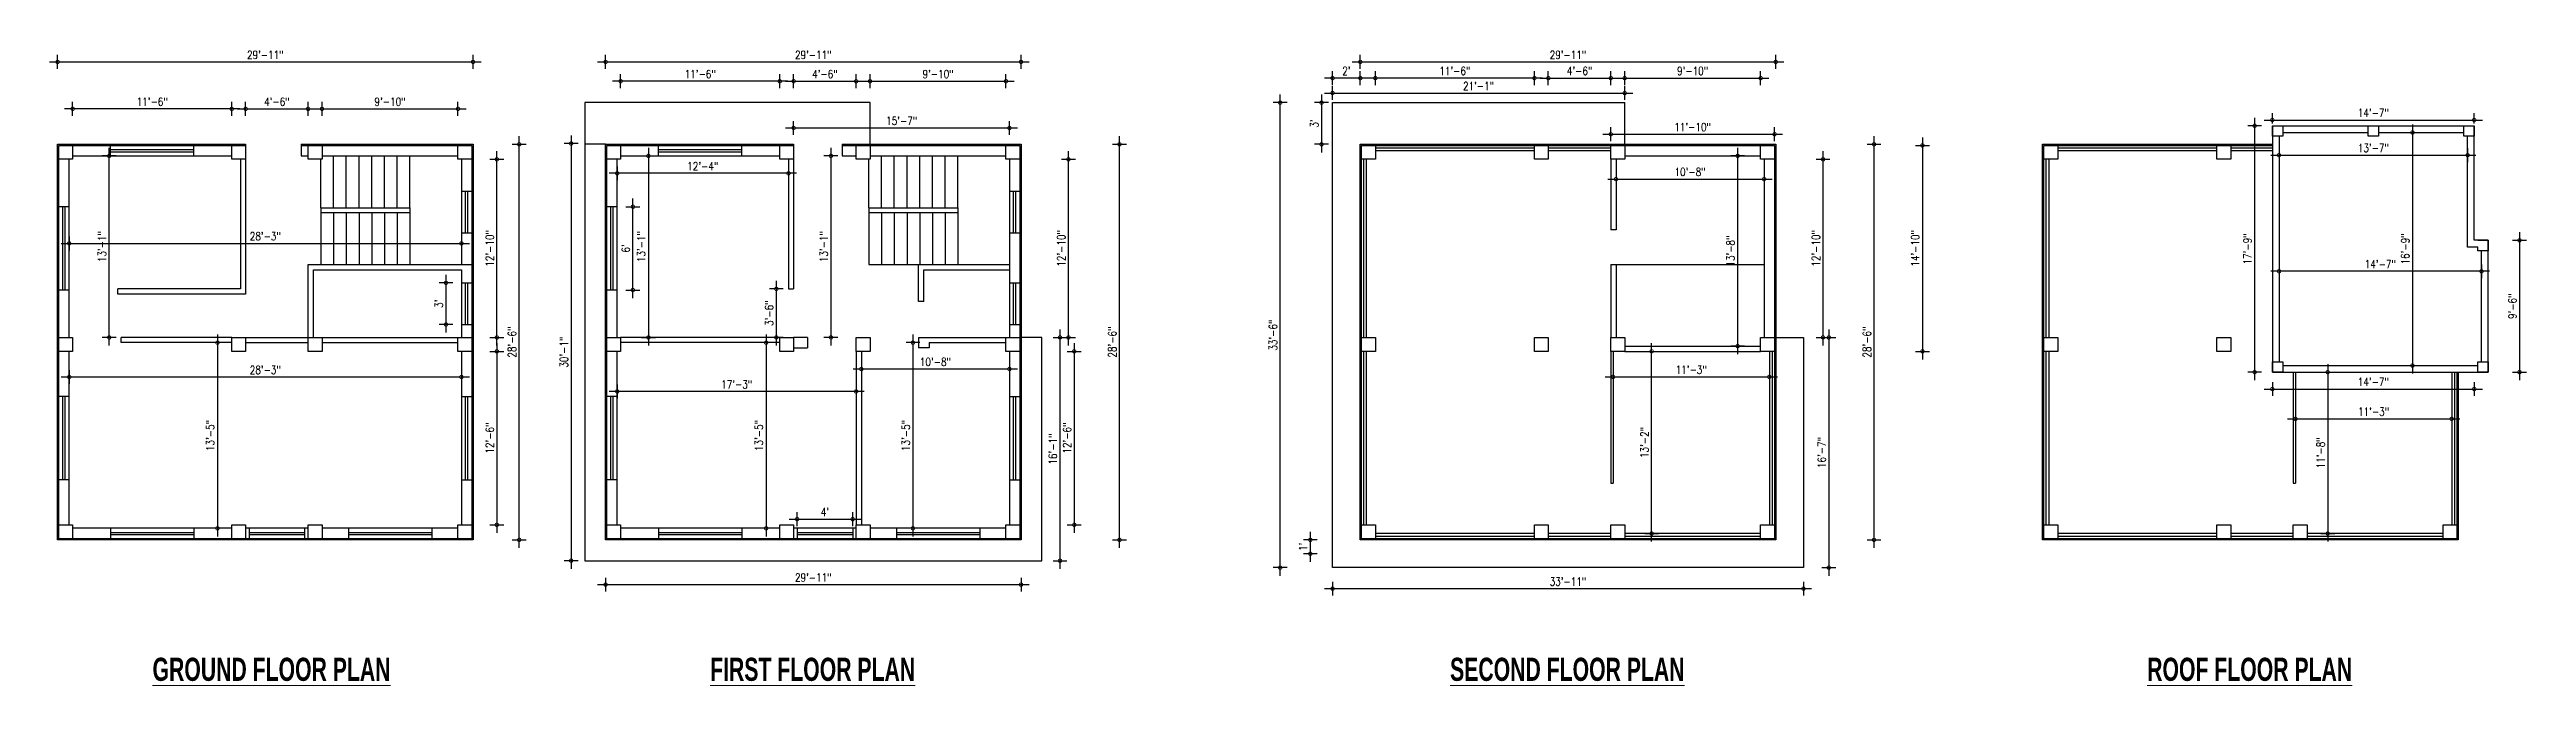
# Model space of a CAD drawing. Header units: inches. Extents: x -5000150 to -4989519, y -3262115 to -3259800.
# Drawn here: x -4991659 to -4989519, y -3262061 to -3261512 of the extents above; entities that cross this region are included whole.
import ezdxf

# ---------------------------------------------------------------- set-up
doc = ezdxf.new("R2010")
doc.units = ezdxf.units.IN
doc.header["$LTSCALE"] = 2
doc.header["$MEASUREMENT"] = 0
doc.header["$PDMODE"] = 34
doc.layers.get('0').update_dxf_attribs({"linetype": 'CONTINUOUS'})
doc.layers.get('DEFPOINTS').update_dxf_attribs({"color": 141, "linetype": 'CONTINUOUS'})
doc.layers.add('Text-100.w', color=254, linetype='CONTINUOUS', lineweight=9)
doc.styles.add('Arial', font='arial.ttf', dxfattribs={"width": 0.8, "height": 12})
doc.styles.add('ROMANS', font='Romans.shx', dxfattribs={"width": 0.8})
doc.dimstyles.new('8 SCALE', dxfattribs={"dimscale": 0, "dimtxt": 7, "dimasz": 6, "dimexe": 6, "dimexo": 2, "dimgap": 2, "dimtad": 1, "dimdec": 0, "dimzin": 0, "dimdsep": 46, "dimlunit": 4, "dimtxsty": 'ROMANS', "dimblk": 'DOTSMALL', "dimcen": 0, "dimdle": 7, "dimclrd": 8, "dimclre": 8, "dimclrt": 3, "dimadec": 0, "dimazin": 0, "dimtfac": 1, "dimtdec": 0, "dimtofl": 0, "dimtmove": 2, "dimatfit": 3, "dimfxl": 6, "dimfxlon": 1, "dimtolj": 1, "dimtzin": 0, "dimarcsym": 0})

msp = doc.modelspace()

# ---------------------------------------------------------------- texts
at = {"layer": 'Text-100.w', "char_height": 20, "width": 569.102, "attachment_point": 2, "style": 'Arial'}
for s, insert in [('\\A1;{\\fArial Narrow|b1|i0|c0|p34;\\L GROUND FLOOR PLAN}', (-4991469.9, -3262037.5)), ('\\A1;{\\fArial Narrow|b1|i0|c0|p34;\\LFIRST FLOOR PLAN}', (-4990999.7, -3262037.5)), ('\\A1;{\\fArial Narrow|b1|i0|c0|p34;\\LSECOND FLOOR PLAN}', (-4990347.5, -3262037.5)), ('\\A1;{\\fArial Narrow|b1|i0|c0|p34;\\LROOF FLOOR PLAN}', (-4989757.8, -3262037.5))]:
    msp.add_mtext(s, dxfattribs=dict(at, insert=insert))

# ---------------------------------------------------------------- blocks, each defined once
blk = doc.blocks.new('_DOTSMALL')
at = {"color": 0, "linetype": 'ByBlock', "const_width": 0.5}
blk.add_lwpolyline([(-0.0625, 0, 1), (0.0625, 0, 1)], format="xyb", close=True, dxfattribs=at)
blk = doc.blocks.new('*D575')
at = {"color": 8, "lineweight": -2, "ltscale": 0.5, "transparency": 16777216}
for p, q in [((-4991016.1, -3261545.1), (-4991016.1, -3261533.1)), ((-4990962.1, -3261545.1), (-4990962.1, -3261533.1)), ((-4991023.1, -3261539.1), (-4990955.1, -3261539.1))]:
    blk.add_line(p, q, dxfattribs=at)
at = {"layer": 'DEFPOINTS', "color": 0, "ltscale": 0.5, "transparency": 16777216}
for p in [(-4990962.1, -3261539.1), (-4991016.1, -3261606.6), (-4990962.1, -3261606.6)]:
    blk.add_point(p, dxfattribs=at)
at = {"color": 8, "lineweight": -2, "ltscale": 0.5, "transparency": 16777216, "xscale": 6, "yscale": 6, "zscale": 6, "rotation": 180}
blk.add_blockref('_DOTSMALL', (-4991016.1, -3261539.1), dxfattribs=at)
at = {"color": 8, "lineweight": -2, "ltscale": 0.5, "transparency": 16777216, "xscale": 6, "yscale": 6, "zscale": 6}
blk.add_blockref('_DOTSMALL', (-4990962.1, -3261539.1), dxfattribs=at)
at = {"color": 3, "ltscale": 0.5, "transparency": 16777216, "insert": (-4990989.1, -3261532.9), "char_height": 7, "attachment_point": 5, "style": 'ROMANS'}
blk.add_mtext('\\A1;4\'-6"', dxfattribs=at)
blk = doc.blocks.new('*D576')
at = {"color": 8, "lineweight": -2, "ltscale": 0.5, "transparency": 16777216}
for p, q in [((-4990950.1, -3261545.1), (-4990950.1, -3261533.1)), ((-4990832.6, -3261545.1), (-4990832.6, -3261533.1)), ((-4990957.1, -3261539.1), (-4990825.6, -3261539.1))]:
    blk.add_line(p, q, dxfattribs=at)
at = {"layer": 'DEFPOINTS', "color": 0, "ltscale": 0.5, "transparency": 16777216}
for p in [(-4990832.6, -3261539.1), (-4990950.1, -3261606.6), (-4990832.6, -3261606.6)]:
    blk.add_point(p, dxfattribs=at)
at = {"color": 8, "lineweight": -2, "ltscale": 0.5, "transparency": 16777216, "xscale": 6, "yscale": 6, "zscale": 6, "rotation": 180}
blk.add_blockref('_DOTSMALL', (-4990950.1, -3261539.1), dxfattribs=at)
at = {"color": 8, "lineweight": -2, "ltscale": 0.5, "transparency": 16777216, "xscale": 6, "yscale": 6, "zscale": 6}
blk.add_blockref('_DOTSMALL', (-4990832.6, -3261539.1), dxfattribs=at)
at = {"color": 3, "ltscale": 0.5, "transparency": 16777216, "insert": (-4990891.3, -3261532.9), "char_height": 7, "attachment_point": 5, "style": 'ROMANS'}
blk.add_mtext('\\A1;9\'-10"', dxfattribs=at)
blk = doc.blocks.new('*D577')
at = {"color": 8, "lineweight": -2, "ltscale": 0.5, "transparency": 16777216}
for p, q in [((-4991165.6, -3261545.1), (-4991165.6, -3261533.1)), ((-4991028.1, -3261545.1), (-4991028.1, -3261533.1)), ((-4991021.1, -3261539.1), (-4991172.6, -3261539.1))]:
    blk.add_line(p, q, dxfattribs=at)
at = {"layer": 'DEFPOINTS', "color": 0, "ltscale": 0.5, "transparency": 16777216}
for p in [(-4991165.6, -3261539.1), (-4991165.6, -3261606.6), (-4991028.1, -3261606.6)]:
    blk.add_point(p, dxfattribs=at)
at = {"color": 8, "lineweight": -2, "ltscale": 0.5, "transparency": 16777216, "xscale": 6, "yscale": 6, "zscale": 6, "rotation": 180}
blk.add_blockref('_DOTSMALL', (-4991165.6, -3261539.1), dxfattribs=at)
at = {"color": 8, "lineweight": -2, "ltscale": 0.5, "transparency": 16777216, "xscale": 6, "yscale": 6, "zscale": 6}
blk.add_blockref('_DOTSMALL', (-4991028.1, -3261539.1), dxfattribs=at)
at = {"color": 3, "ltscale": 0.5, "transparency": 16777216, "insert": (-4991096.8, -3261532.9), "char_height": 7, "attachment_point": 5, "style": 'ROMANS'}
blk.add_mtext('\\A1;11\'-6"', dxfattribs=at)
blk = doc.blocks.new('*D578')
at = {"color": 8, "lineweight": -2, "ltscale": 0.5, "transparency": 16777216}
for p, q in [((-4991178.6, -3261528.4), (-4991178.6, -3261516.4)), ((-4990819.6, -3261528.4), (-4990819.6, -3261516.4)), ((-4991185.6, -3261522.4), (-4990812.6, -3261522.4))]:
    blk.add_line(p, q, dxfattribs=at)
at = {"layer": 'DEFPOINTS', "color": 0, "ltscale": 0.5, "transparency": 16777216}
for p in [(-4990819.6, -3261522.4), (-4991178.6, -3261593.6), (-4990819.6, -3261593.6)]:
    blk.add_point(p, dxfattribs=at)
at = {"color": 8, "lineweight": -2, "ltscale": 0.5, "transparency": 16777216, "xscale": 6, "yscale": 6, "zscale": 6, "rotation": 180}
blk.add_blockref('_DOTSMALL', (-4991178.6, -3261522.4), dxfattribs=at)
at = {"color": 8, "lineweight": -2, "ltscale": 0.5, "transparency": 16777216, "xscale": 6, "yscale": 6, "zscale": 6}
blk.add_blockref('_DOTSMALL', (-4990819.6, -3261522.4), dxfattribs=at)
at = {"color": 3, "ltscale": 0.5, "transparency": 16777216, "insert": (-4990999.1, -3261516.3), "char_height": 7, "attachment_point": 5, "style": 'ROMANS'}
blk.add_mtext('\\A1;29\'-11"', dxfattribs=at)
blk = doc.blocks.new('*D579')
at = {"color": 8, "lineweight": -2, "ltscale": 0.5, "transparency": 16777216}
for p, q in [((-4990740.5, -3261593.6), (-4990728.5, -3261593.6)), ((-4990734.5, -3261942.6), (-4990734.5, -3261586.6)), ((-4990740.5, -3261935.6), (-4990728.5, -3261935.6))]:
    blk.add_line(p, q, dxfattribs=at)
at = {"layer": 'DEFPOINTS', "color": 0, "ltscale": 0.5, "transparency": 16777216}
for p in [(-4990819.6, -3261593.6), (-4990734.5, -3261593.6), (-4990819.6, -3261935.6)]:
    blk.add_point(p, dxfattribs=at)
at = {"color": 8, "lineweight": -2, "ltscale": 0.5, "transparency": 16777216, "xscale": 6, "yscale": 6, "zscale": 6}
for p, rotation in [((-4990734.5, -3261593.6), 90), ((-4990734.5, -3261935.6), 270)]:
    blk.add_blockref('_DOTSMALL', p, dxfattribs=dict(at, rotation=rotation))
at = {"color": 3, "ltscale": 0.5, "transparency": 16777216, "insert": (-4990740.7, -3261764.6), "char_height": 7, "attachment_point": 5, "rotation": 90, "style": 'ROMANS'}
blk.add_mtext('\\A1;28\'-6"', dxfattribs=at)
blk = doc.blocks.new('*D580')
at = {"color": 8, "lineweight": -2, "ltscale": 0.5, "transparency": 16777216}
for p, q in [((-4990778.6, -3261767.6), (-4990778.6, -3261599.6)), ((-4990784.6, -3261606.6), (-4990772.6, -3261606.6)), ((-4990784.6, -3261760.6), (-4990772.6, -3261760.6))]:
    blk.add_line(p, q, dxfattribs=at)
at = {"layer": 'DEFPOINTS', "color": 0, "ltscale": 0.5, "transparency": 16777216}
for p in [(-4990832.6, -3261606.6), (-4990778.6, -3261606.6), (-4990832.6, -3261760.6)]:
    blk.add_point(p, dxfattribs=at)
at = {"color": 8, "lineweight": -2, "ltscale": 0.5, "transparency": 16777216, "xscale": 6, "yscale": 6, "zscale": 6}
for p, rotation in [((-4990778.6, -3261606.6), 90), ((-4990778.6, -3261760.6), 270)]:
    blk.add_blockref('_DOTSMALL', p, dxfattribs=dict(at, rotation=rotation))
at = {"color": 3, "ltscale": 0.5, "transparency": 16777216, "insert": (-4990784.8, -3261683.6), "char_height": 7, "attachment_point": 5, "rotation": 90, "style": 'ROMANS'}
blk.add_mtext('\\A1;12\'-10"', dxfattribs=at)
blk = doc.blocks.new('*D581')
at = {"color": 8, "lineweight": -2, "ltscale": 0.5, "transparency": 16777216}
for p, q in [((-4990779.6, -3261772.6), (-4990767.6, -3261772.6)), ((-4990773.6, -3261765.6), (-4990773.6, -3261929.6)), ((-4990779.6, -3261922.6), (-4990767.6, -3261922.6))]:
    blk.add_line(p, q, dxfattribs=at)
at = {"layer": 'DEFPOINTS', "color": 0, "ltscale": 0.5, "transparency": 16777216}
for p in [(-4990832.6, -3261772.6), (-4990832.6, -3261922.6), (-4990773.6, -3261922.6)]:
    blk.add_point(p, dxfattribs=at)
at = {"color": 8, "lineweight": -2, "ltscale": 0.5, "transparency": 16777216, "xscale": 6, "yscale": 6, "zscale": 6}
for p, rotation in [((-4990773.6, -3261772.6), 90), ((-4990773.6, -3261922.6), 270)]:
    blk.add_blockref('_DOTSMALL', p, dxfattribs=dict(at, rotation=rotation))
at = {"color": 3, "ltscale": 0.5, "transparency": 16777216, "insert": (-4990779.8, -3261847.6), "char_height": 7, "attachment_point": 5, "rotation": 90, "style": 'ROMANS'}
blk.add_mtext('\\A1;12\'-6"', dxfattribs=at)
blk = doc.blocks.new('*D582')
at = {"color": 8, "lineweight": -2, "ltscale": 0.5, "transparency": 16777216}
for p, q in [((-4991489.7, -3261569), (-4991489.7, -3261557)), ((-4991435.7, -3261569), (-4991435.7, -3261557)), ((-4991496.7, -3261563), (-4991428.7, -3261563))]:
    blk.add_line(p, q, dxfattribs=at)
at = {"layer": 'DEFPOINTS', "color": 0, "ltscale": 0.5, "transparency": 16777216}
for p in [(-4991435.7, -3261563), (-4991489.7, -3261606.6), (-4991435.7, -3261606.6)]:
    blk.add_point(p, dxfattribs=at)
at = {"color": 8, "lineweight": -2, "ltscale": 0.5, "transparency": 16777216, "xscale": 6, "yscale": 6, "zscale": 6, "rotation": 180}
blk.add_blockref('_DOTSMALL', (-4991489.7, -3261563), dxfattribs=at)
at = {"color": 8, "lineweight": -2, "ltscale": 0.5, "transparency": 16777216, "xscale": 6, "yscale": 6, "zscale": 6}
blk.add_blockref('_DOTSMALL', (-4991435.7, -3261563), dxfattribs=at)
at = {"color": 3, "ltscale": 0.5, "transparency": 16777216, "insert": (-4991462.7, -3261556.8), "char_height": 7, "attachment_point": 5, "style": 'ROMANS'}
blk.add_mtext('\\A1;4\'-6"', dxfattribs=at)
blk = doc.blocks.new('*D583')
at = {"color": 8, "lineweight": -2, "ltscale": 0.5, "transparency": 16777216}
for p, q in [((-4991423.7, -3261569), (-4991423.7, -3261557)), ((-4991306.2, -3261569), (-4991306.2, -3261557)), ((-4991430.7, -3261563), (-4991299.2, -3261563))]:
    blk.add_line(p, q, dxfattribs=at)
at = {"layer": 'DEFPOINTS', "color": 0, "ltscale": 0.5, "transparency": 16777216}
for p in [(-4991306.2, -3261563), (-4991423.7, -3261606.6), (-4991306.2, -3261606.6)]:
    blk.add_point(p, dxfattribs=at)
at = {"color": 8, "lineweight": -2, "ltscale": 0.5, "transparency": 16777216, "xscale": 6, "yscale": 6, "zscale": 6, "rotation": 180}
blk.add_blockref('_DOTSMALL', (-4991423.7, -3261563), dxfattribs=at)
at = {"color": 8, "lineweight": -2, "ltscale": 0.5, "transparency": 16777216, "xscale": 6, "yscale": 6, "zscale": 6}
blk.add_blockref('_DOTSMALL', (-4991306.2, -3261563), dxfattribs=at)
at = {"color": 3, "ltscale": 0.5, "transparency": 16777216, "insert": (-4991364.9, -3261556.8), "char_height": 7, "attachment_point": 5, "style": 'ROMANS'}
blk.add_mtext('\\A1;9\'-10"', dxfattribs=at)
blk = doc.blocks.new('*D584')
at = {"color": 8, "lineweight": -2, "ltscale": 0.5, "transparency": 16777216}
for p, q in [((-4991639.2, -3261569), (-4991639.2, -3261557)), ((-4991501.7, -3261569), (-4991501.7, -3261557)), ((-4991494.7, -3261563), (-4991646.2, -3261563))]:
    blk.add_line(p, q, dxfattribs=at)
at = {"layer": 'DEFPOINTS', "color": 0, "ltscale": 0.5, "transparency": 16777216}
for p in [(-4991639.2, -3261563), (-4991639.2, -3261606.6), (-4991501.7, -3261606.6)]:
    blk.add_point(p, dxfattribs=at)
at = {"color": 8, "lineweight": -2, "ltscale": 0.5, "transparency": 16777216, "xscale": 6, "yscale": 6, "zscale": 6, "rotation": 180}
blk.add_blockref('_DOTSMALL', (-4991639.2, -3261563), dxfattribs=at)
at = {"color": 8, "lineweight": -2, "ltscale": 0.5, "transparency": 16777216, "xscale": 6, "yscale": 6, "zscale": 6}
blk.add_blockref('_DOTSMALL', (-4991501.7, -3261563), dxfattribs=at)
at = {"color": 3, "ltscale": 0.5, "transparency": 16777216, "insert": (-4991570.4, -3261556.8), "char_height": 7, "attachment_point": 5, "style": 'ROMANS'}
blk.add_mtext('\\A1;11\'-6"', dxfattribs=at)
blk = doc.blocks.new('*D585')
at = {"color": 8, "lineweight": -2, "ltscale": 0.5, "transparency": 16777216}
for p, q in [((-4991652.2, -3261528.4), (-4991652.2, -3261516.4)), ((-4991293.2, -3261528.4), (-4991293.2, -3261516.4)), ((-4991659.2, -3261522.4), (-4991286.2, -3261522.4))]:
    blk.add_line(p, q, dxfattribs=at)
at = {"layer": 'DEFPOINTS', "color": 0, "ltscale": 0.5, "transparency": 16777216}
for p in [(-4991293.2, -3261522.4), (-4991652.2, -3261593.6), (-4991293.2, -3261593.6)]:
    blk.add_point(p, dxfattribs=at)
at = {"color": 8, "lineweight": -2, "ltscale": 0.5, "transparency": 16777216, "xscale": 6, "yscale": 6, "zscale": 6, "rotation": 180}
blk.add_blockref('_DOTSMALL', (-4991652.2, -3261522.4), dxfattribs=at)
at = {"color": 8, "lineweight": -2, "ltscale": 0.5, "transparency": 16777216, "xscale": 6, "yscale": 6, "zscale": 6}
blk.add_blockref('_DOTSMALL', (-4991293.2, -3261522.4), dxfattribs=at)
at = {"color": 3, "ltscale": 0.5, "transparency": 16777216, "insert": (-4991472.7, -3261516.3), "char_height": 7, "attachment_point": 5, "style": 'ROMANS'}
blk.add_mtext('\\A1;29\'-11"', dxfattribs=at)
blk = doc.blocks.new('*D586')
at = {"color": 8, "lineweight": -2, "ltscale": 0.5, "transparency": 16777216}
for p, q in [((-4991259.3, -3261593.6), (-4991247.3, -3261593.6)), ((-4991253.3, -3261942.6), (-4991253.3, -3261586.6)), ((-4991259.3, -3261935.6), (-4991247.3, -3261935.6))]:
    blk.add_line(p, q, dxfattribs=at)
at = {"layer": 'DEFPOINTS', "color": 0, "ltscale": 0.5, "transparency": 16777216}
for p in [(-4991293.2, -3261593.6), (-4991253.3, -3261593.6), (-4991293.2, -3261935.6)]:
    blk.add_point(p, dxfattribs=at)
at = {"color": 8, "lineweight": -2, "ltscale": 0.5, "transparency": 16777216, "xscale": 6, "yscale": 6, "zscale": 6}
for p, rotation in [((-4991253.3, -3261593.6), 90), ((-4991253.3, -3261935.6), 270)]:
    blk.add_blockref('_DOTSMALL', p, dxfattribs=dict(at, rotation=rotation))
at = {"color": 3, "ltscale": 0.5, "transparency": 16777216, "insert": (-4991259.5, -3261764.6), "char_height": 7, "attachment_point": 5, "rotation": 90, "style": 'ROMANS'}
blk.add_mtext('\\A1;28\'-6"', dxfattribs=at)
blk = doc.blocks.new('*D587')
at = {"color": 8, "lineweight": -2, "ltscale": 0.5, "transparency": 16777216}
for p, q in [((-4991272.6, -3261767.6), (-4991272.6, -3261599.6)), ((-4991278.6, -3261606.6), (-4991266.6, -3261606.6)), ((-4991278.6, -3261760.6), (-4991266.6, -3261760.6))]:
    blk.add_line(p, q, dxfattribs=at)
at = {"layer": 'DEFPOINTS', "color": 0, "ltscale": 0.5, "transparency": 16777216}
for p in [(-4991306.2, -3261606.6), (-4991272.6, -3261606.6), (-4991306.2, -3261760.6)]:
    blk.add_point(p, dxfattribs=at)
at = {"color": 8, "lineweight": -2, "ltscale": 0.5, "transparency": 16777216, "xscale": 6, "yscale": 6, "zscale": 6}
for p, rotation in [((-4991272.6, -3261606.6), 90), ((-4991272.6, -3261760.6), 270)]:
    blk.add_blockref('_DOTSMALL', p, dxfattribs=dict(at, rotation=rotation))
at = {"color": 3, "ltscale": 0.5, "transparency": 16777216, "insert": (-4991278.7, -3261683.6), "char_height": 7, "attachment_point": 5, "rotation": 90, "style": 'ROMANS'}
blk.add_mtext('\\A1;12\'-10"', dxfattribs=at)
blk = doc.blocks.new('*D588')
at = {"color": 8, "lineweight": -2, "ltscale": 0.5, "transparency": 16777216}
for p, q in [((-4991278.6, -3261772.6), (-4991266.6, -3261772.6)), ((-4991272.6, -3261765.6), (-4991272.6, -3261929.6)), ((-4991278.6, -3261922.6), (-4991266.6, -3261922.6))]:
    blk.add_line(p, q, dxfattribs=at)
at = {"layer": 'DEFPOINTS', "color": 0, "ltscale": 0.5, "transparency": 16777216}
for p in [(-4991306.2, -3261772.6), (-4991306.2, -3261922.6), (-4991272.6, -3261922.6)]:
    blk.add_point(p, dxfattribs=at)
at = {"color": 8, "lineweight": -2, "ltscale": 0.5, "transparency": 16777216, "xscale": 6, "yscale": 6, "zscale": 6}
for p, rotation in [((-4991272.6, -3261772.6), 90), ((-4991272.6, -3261922.6), 270)]:
    blk.add_blockref('_DOTSMALL', p, dxfattribs=dict(at, rotation=rotation))
at = {"color": 3, "ltscale": 0.5, "transparency": 16777216, "insert": (-4991278.7, -3261847.6), "char_height": 7, "attachment_point": 5, "rotation": 90, "style": 'ROMANS'}
blk.add_mtext('\\A1;12\'-6"', dxfattribs=at)
blk = doc.blocks.new('*D594')
at = {"color": 8, "lineweight": -2, "ltscale": 0.5, "transparency": 16777216}
for p, q in [((-4990370.9, -3261536.4), (-4990302.9, -3261536.4)), ((-4990363.9, -3261542.4), (-4990363.9, -3261530.4)), ((-4990309.9, -3261542.4), (-4990309.9, -3261530.4))]:
    blk.add_line(p, q, dxfattribs=at)
at = {"layer": 'DEFPOINTS', "color": 0, "ltscale": 0.5, "transparency": 16777216}
for p in [(-4990309.9, -3261536.4), (-4990363.9, -3261594.6), (-4990309.9, -3261594.6)]:
    blk.add_point(p, dxfattribs=at)
at = {"color": 8, "lineweight": -2, "ltscale": 0.5, "transparency": 16777216, "xscale": 6, "yscale": 6, "zscale": 6, "rotation": 180}
blk.add_blockref('_DOTSMALL', (-4990363.9, -3261536.4), dxfattribs=at)
at = {"color": 8, "lineweight": -2, "ltscale": 0.5, "transparency": 16777216, "xscale": 6, "yscale": 6, "zscale": 6}
blk.add_blockref('_DOTSMALL', (-4990309.9, -3261536.4), dxfattribs=at)
at = {"color": 3, "ltscale": 0.5, "transparency": 16777216, "insert": (-4990336.9, -3261530.2), "char_height": 7, "attachment_point": 5, "style": 'ROMANS'}
blk.add_mtext('\\A1;4\'-6"', dxfattribs=at)
blk = doc.blocks.new('*D595')
at = {"color": 8, "lineweight": -2, "ltscale": 0.5, "transparency": 16777216}
for p, q in [((-4990304.9, -3261536.4), (-4990173.4, -3261536.4)), ((-4990297.9, -3261542.4), (-4990297.9, -3261530.4)), ((-4990180.4, -3261542.4), (-4990180.4, -3261530.4))]:
    blk.add_line(p, q, dxfattribs=at)
at = {"layer": 'DEFPOINTS', "color": 0, "ltscale": 0.5, "transparency": 16777216}
for p in [(-4990180.4, -3261536.4), (-4990297.9, -3261594.6), (-4990180.4, -3261594.6)]:
    blk.add_point(p, dxfattribs=at)
at = {"color": 8, "lineweight": -2, "ltscale": 0.5, "transparency": 16777216, "xscale": 6, "yscale": 6, "zscale": 6, "rotation": 180}
blk.add_blockref('_DOTSMALL', (-4990297.9, -3261536.4), dxfattribs=at)
at = {"color": 8, "lineweight": -2, "ltscale": 0.5, "transparency": 16777216, "xscale": 6, "yscale": 6, "zscale": 6}
blk.add_blockref('_DOTSMALL', (-4990180.4, -3261536.4), dxfattribs=at)
at = {"color": 3, "ltscale": 0.5, "transparency": 16777216, "insert": (-4990239.2, -3261530.2), "char_height": 7, "attachment_point": 5, "style": 'ROMANS'}
blk.add_mtext('\\A1;9\'-10"', dxfattribs=at)
blk = doc.blocks.new('*D596')
at = {"color": 8, "lineweight": -2, "ltscale": 0.5, "transparency": 16777216}
for p, q in [((-4990368.9, -3261536.4), (-4990520.4, -3261536.4)), ((-4990513.4, -3261542.4), (-4990513.4, -3261530.4)), ((-4990375.9, -3261542.4), (-4990375.9, -3261530.4))]:
    blk.add_line(p, q, dxfattribs=at)
at = {"layer": 'DEFPOINTS', "color": 0, "ltscale": 0.5, "transparency": 16777216}
for p in [(-4990513.4, -3261536.4), (-4990513.4, -3261594.6), (-4990375.9, -3261594.6)]:
    blk.add_point(p, dxfattribs=at)
at = {"color": 8, "lineweight": -2, "ltscale": 0.5, "transparency": 16777216, "xscale": 6, "yscale": 6, "zscale": 6, "rotation": 180}
blk.add_blockref('_DOTSMALL', (-4990513.4, -3261536.4), dxfattribs=at)
at = {"color": 8, "lineweight": -2, "ltscale": 0.5, "transparency": 16777216, "xscale": 6, "yscale": 6, "zscale": 6}
blk.add_blockref('_DOTSMALL', (-4990375.9, -3261536.4), dxfattribs=at)
at = {"color": 3, "ltscale": 0.5, "transparency": 16777216, "insert": (-4990444.7, -3261530.2), "char_height": 7, "attachment_point": 5, "style": 'ROMANS'}
blk.add_mtext('\\A1;11\'-6"', dxfattribs=at)
blk = doc.blocks.new('*D597')
at = {"color": 8, "lineweight": -2, "ltscale": 0.5, "transparency": 16777216}
for p, q in [((-4990526.4, -3261528.4), (-4990526.4, -3261516.4)), ((-4990167.4, -3261528.4), (-4990167.4, -3261516.4)), ((-4990533.4, -3261522.4), (-4990160.4, -3261522.4))]:
    blk.add_line(p, q, dxfattribs=at)
at = {"layer": 'DEFPOINTS', "color": 0, "ltscale": 0.5, "transparency": 16777216}
for p in [(-4990167.4, -3261522.4), (-4990526.4, -3261593.6), (-4990167.4, -3261593.6)]:
    blk.add_point(p, dxfattribs=at)
at = {"color": 8, "lineweight": -2, "ltscale": 0.5, "transparency": 16777216, "xscale": 6, "yscale": 6, "zscale": 6, "rotation": 180}
blk.add_blockref('_DOTSMALL', (-4990526.4, -3261522.4), dxfattribs=at)
at = {"color": 8, "lineweight": -2, "ltscale": 0.5, "transparency": 16777216, "xscale": 6, "yscale": 6, "zscale": 6}
blk.add_blockref('_DOTSMALL', (-4990167.4, -3261522.4), dxfattribs=at)
at = {"color": 3, "ltscale": 0.5, "transparency": 16777216, "insert": (-4990346.9, -3261516.3), "char_height": 7, "attachment_point": 5, "style": 'ROMANS'}
blk.add_mtext('\\A1;29\'-11"', dxfattribs=at)
blk = doc.blocks.new('*D598')
at = {"color": 8, "lineweight": -2, "ltscale": 0.5, "transparency": 16777216}
for p, q in [((-4990088.4, -3261593.6), (-4990076.4, -3261593.6)), ((-4990082.4, -3261942.6), (-4990082.4, -3261586.6)), ((-4990088.4, -3261935.6), (-4990076.4, -3261935.6))]:
    blk.add_line(p, q, dxfattribs=at)
at = {"layer": 'DEFPOINTS', "color": 0, "ltscale": 0.5, "transparency": 16777216}
for p in [(-4990167.4, -3261593.6), (-4990082.4, -3261593.6), (-4990167.4, -3261935.6)]:
    blk.add_point(p, dxfattribs=at)
at = {"color": 8, "lineweight": -2, "ltscale": 0.5, "transparency": 16777216, "xscale": 6, "yscale": 6, "zscale": 6}
for p, rotation in [((-4990082.4, -3261593.6), 90), ((-4990082.4, -3261935.6), 270)]:
    blk.add_blockref('_DOTSMALL', p, dxfattribs=dict(at, rotation=rotation))
at = {"color": 3, "ltscale": 0.5, "transparency": 16777216, "insert": (-4990088.5, -3261764.6), "char_height": 7, "attachment_point": 5, "rotation": 90, "style": 'ROMANS'}
blk.add_mtext('\\A1;28\'-6"', dxfattribs=at)
blk = doc.blocks.new('*D599')
at = {"color": 8, "lineweight": -2, "ltscale": 0.5, "transparency": 16777216}
for p, q in [((-4990126.5, -3261767.6), (-4990126.5, -3261599.6)), ((-4990132.5, -3261606.6), (-4990120.5, -3261606.6)), ((-4990132.5, -3261760.6), (-4990120.5, -3261760.6))]:
    blk.add_line(p, q, dxfattribs=at)
at = {"layer": 'DEFPOINTS', "color": 0, "ltscale": 0.5, "transparency": 16777216}
for p in [(-4990180.4, -3261606.6), (-4990126.5, -3261606.6), (-4990180.4, -3261760.6)]:
    blk.add_point(p, dxfattribs=at)
at = {"color": 8, "lineweight": -2, "ltscale": 0.5, "transparency": 16777216, "xscale": 6, "yscale": 6, "zscale": 6}
for p, rotation in [((-4990126.5, -3261606.6), 90), ((-4990126.5, -3261760.6), 270)]:
    blk.add_blockref('_DOTSMALL', p, dxfattribs=dict(at, rotation=rotation))
at = {"color": 3, "ltscale": 0.5, "transparency": 16777216, "insert": (-4990132.6, -3261683.6), "char_height": 7, "attachment_point": 5, "rotation": 90, "style": 'ROMANS'}
blk.add_mtext('\\A1;12\'-10"', dxfattribs=at)
blk = doc.blocks.new('*D600')
at = {"color": 8, "lineweight": -2, "ltscale": 0.5, "transparency": 16777216}
for p, q in [((-4990127.5, -3261760.6), (-4990115.5, -3261760.6)), ((-4990121.5, -3261753.6), (-4990121.5, -3261966.6)), ((-4990127.5, -3261959.6), (-4990115.5, -3261959.6))]:
    blk.add_line(p, q, dxfattribs=at)
at = {"layer": 'DEFPOINTS', "color": 0, "ltscale": 0.5, "transparency": 16777216}
for p in [(-4990143.4, -3261760.6), (-4990143.4, -3261959.6), (-4990121.5, -3261959.6)]:
    blk.add_point(p, dxfattribs=at)
at = {"color": 8, "lineweight": -2, "ltscale": 0.5, "transparency": 16777216, "xscale": 6, "yscale": 6, "zscale": 6}
for p, rotation in [((-4990121.5, -3261760.6), 90), ((-4990121.5, -3261959.6), 270)]:
    blk.add_blockref('_DOTSMALL', p, dxfattribs=dict(at, rotation=rotation))
at = {"color": 3, "ltscale": 0.5, "transparency": 16777216, "insert": (-4990127.6, -3261860.1), "char_height": 7, "attachment_point": 5, "rotation": 90, "style": 'ROMANS'}
blk.add_mtext('\\A1;16\'-7"', dxfattribs=at)
blk = doc.blocks.new('*D601')
at = {"color": 8, "lineweight": -2, "ltscale": 0.5, "transparency": 16777216}
for p, q in [((-4990280.6, -3261772.6), (-4990268.6, -3261772.6)), ((-4990274.6, -3261937.1), (-4990274.6, -3261765.6)), ((-4990280.6, -3261930.1), (-4990268.6, -3261930.1))]:
    blk.add_line(p, q, dxfattribs=at)
at = {"layer": 'DEFPOINTS', "color": 0, "ltscale": 0.5, "transparency": 16777216}
for p in [(-4990297.9, -3261772.6), (-4990274.6, -3261772.6), (-4990297.9, -3261930.1)]:
    blk.add_point(p, dxfattribs=at)
at = {"color": 8, "lineweight": -2, "ltscale": 0.5, "transparency": 16777216, "xscale": 6, "yscale": 6, "zscale": 6}
for p, rotation in [((-4990274.6, -3261772.6), 90), ((-4990274.6, -3261930.1), 270)]:
    blk.add_blockref('_DOTSMALL', p, dxfattribs=dict(at, rotation=rotation))
at = {"color": 3, "ltscale": 0.5, "transparency": 16777216, "insert": (-4990280.8, -3261851.4), "char_height": 7, "attachment_point": 5, "rotation": 90, "style": 'ROMANS'}
blk.add_mtext('\\A1;13\'-2"', dxfattribs=at)
blk = doc.blocks.new('*D619')
at = {"color": 8, "lineweight": -2, "ltscale": 0.5, "transparency": 16777216}
for p, q in [((-4989745.2, -3261805.2), (-4989556.7, -3261805.2)), ((-4989738.2, -3261799.2), (-4989738.2, -3261811.2)), ((-4989563.7, -3261799.2), (-4989563.7, -3261811.2))]:
    blk.add_line(p, q, dxfattribs=at)
at = {"layer": 'DEFPOINTS', "color": 0, "ltscale": 0.5, "transparency": 16777216}
for p in [(-4989738.2, -3261790.6), (-4989563.7, -3261790.6), (-4989563.7, -3261805.2)]:
    blk.add_point(p, dxfattribs=at)
at = {"color": 8, "lineweight": -2, "ltscale": 0.5, "transparency": 16777216, "xscale": 6, "yscale": 6, "zscale": 6, "rotation": 180}
blk.add_blockref('_DOTSMALL', (-4989738.2, -3261805.2), dxfattribs=at)
at = {"color": 8, "lineweight": -2, "ltscale": 0.5, "transparency": 16777216, "xscale": 6, "yscale": 6, "zscale": 6}
blk.add_blockref('_DOTSMALL', (-4989563.7, -3261805.2), dxfattribs=at)
at = {"color": 3, "ltscale": 0.5, "transparency": 16777216, "insert": (-4989650.9, -3261799), "char_height": 7, "attachment_point": 5, "style": 'ROMANS'}
blk.add_mtext('\\A1;14\'-7"', dxfattribs=at)
blk = doc.blocks.new('*D621')
at = {"color": 8, "lineweight": -2, "ltscale": 0.5, "transparency": 16777216}
for p, q in [((-4989732.4, -3261597), (-4989732.4, -3261609)), ((-4989569.4, -3261597), (-4989569.4, -3261609)), ((-4989739.4, -3261603), (-4989562.4, -3261603))]:
    blk.add_line(p, q, dxfattribs=at)
at = {"layer": 'DEFPOINTS', "color": 0, "ltscale": 0.5, "transparency": 16777216}
for p in [(-4989732.4, -3261586.6), (-4989569.4, -3261586.6), (-4989569.4, -3261603)]:
    blk.add_point(p, dxfattribs=at)
at = {"color": 8, "lineweight": -2, "ltscale": 0.5, "transparency": 16777216, "xscale": 6, "yscale": 6, "zscale": 6, "rotation": 180}
blk.add_blockref('_DOTSMALL', (-4989732.4, -3261603), dxfattribs=at)
at = {"color": 8, "lineweight": -2, "ltscale": 0.5, "transparency": 16777216, "xscale": 6, "yscale": 6, "zscale": 6}
blk.add_blockref('_DOTSMALL', (-4989569.4, -3261603), dxfattribs=at)
at = {"color": 3, "ltscale": 0.5, "transparency": 16777216, "insert": (-4989650.9, -3261596.8), "char_height": 7, "attachment_point": 5, "style": 'ROMANS'}
blk.add_mtext('\\A1;13\'-7"', dxfattribs=at)
blk = doc.blocks.new('*D622')
at = {"color": 8, "lineweight": -2, "ltscale": 0.5, "transparency": 16777216}
for p, q in [((-4989550.4, -3261703.4), (-4989739.4, -3261703.4)), ((-4989732.4, -3261697.4), (-4989732.4, -3261709.4)), ((-4989557.4, -3261697.4), (-4989557.4, -3261709.4))]:
    blk.add_line(p, q, dxfattribs=at)
at = {"layer": 'DEFPOINTS', "color": 0, "ltscale": 0.5, "transparency": 16777216}
for p in [(-4989732.4, -3261685.6), (-4989557.4, -3261685.6), (-4989732.4, -3261703.4)]:
    blk.add_point(p, dxfattribs=at)
at = {"color": 8, "lineweight": -2, "ltscale": 0.5, "transparency": 16777216, "xscale": 6, "yscale": 6, "zscale": 6, "rotation": 180}
blk.add_blockref('_DOTSMALL', (-4989732.4, -3261703.4), dxfattribs=at)
at = {"color": 8, "lineweight": -2, "ltscale": 0.5, "transparency": 16777216, "xscale": 6, "yscale": 6, "zscale": 6}
blk.add_blockref('_DOTSMALL', (-4989557.4, -3261703.4), dxfattribs=at)
at = {"color": 3, "ltscale": 0.5, "transparency": 16777216, "insert": (-4989644.9, -3261697.2), "char_height": 7, "attachment_point": 5, "style": 'ROMANS'}
blk.add_mtext('\\A1;14\'-7"', dxfattribs=at)
blk = doc.blocks.new('*D623')
at = {"color": 8, "lineweight": -2, "ltscale": 0.5, "transparency": 16777216}
for p, q in [((-4989617.1, -3261576.4), (-4989617.1, -3261791.9)), ((-4989623.1, -3261583.4), (-4989611.1, -3261583.4)), ((-4989623.1, -3261784.9), (-4989611.1, -3261784.9))]:
    blk.add_line(p, q, dxfattribs=at)
at = {"layer": 'DEFPOINTS', "color": 0, "ltscale": 0.5, "transparency": 16777216}
for p in [(-4989646.4, -3261583.4), (-4989646.4, -3261784.9), (-4989617.1, -3261784.9)]:
    blk.add_point(p, dxfattribs=at)
at = {"color": 8, "lineweight": -2, "ltscale": 0.5, "transparency": 16777216, "xscale": 6, "yscale": 6, "zscale": 6}
for p, rotation in [((-4989617.1, -3261583.4), 90), ((-4989617.1, -3261784.9), 270)]:
    blk.add_blockref('_DOTSMALL', p, dxfattribs=dict(at, rotation=rotation))
at = {"color": 3, "ltscale": 0.5, "transparency": 16777216, "insert": (-4989623.3, -3261684.1), "char_height": 7, "attachment_point": 5, "rotation": 90, "style": 'ROMANS'}
blk.add_mtext('\\A1;16\'-9"', dxfattribs=at)
blk = doc.blocks.new('*D624')
at = {"color": 8, "lineweight": -2, "ltscale": 0.5, "transparency": 16777216}
for p, q in [((-4989747.5, -3261577.6), (-4989759.5, -3261577.6)), ((-4989753.5, -3261570.6), (-4989753.5, -3261797.6)), ((-4989747.5, -3261790.6), (-4989759.5, -3261790.6))]:
    blk.add_line(p, q, dxfattribs=at)
at = {"layer": 'DEFPOINTS', "color": 0, "ltscale": 0.5, "transparency": 16777216}
for p in [(-4989738.2, -3261577.6), (-4989753.5, -3261790.6), (-4989738.2, -3261790.6)]:
    blk.add_point(p, dxfattribs=at)
at = {"color": 8, "lineweight": -2, "ltscale": 0.5, "transparency": 16777216, "xscale": 6, "yscale": 6, "zscale": 6}
for p, rotation in [((-4989753.5, -3261577.6), 90), ((-4989753.5, -3261790.6), 270)]:
    blk.add_blockref('_DOTSMALL', p, dxfattribs=dict(at, rotation=rotation))
at = {"color": 3, "ltscale": 0.5, "transparency": 16777216, "insert": (-4989759.7, -3261684.1), "char_height": 7, "attachment_point": 5, "rotation": 90, "style": 'ROMANS'}
blk.add_mtext('\\A1;17\'-9"', dxfattribs=at)
blk = doc.blocks.new('*D625')
at = {"color": 8, "lineweight": -2, "ltscale": 0.5, "transparency": 16777216}
for p, q in [((-4989530.6, -3261676.6), (-4989518.6, -3261676.6)), ((-4989524.6, -3261669.6), (-4989524.6, -3261797.6)), ((-4989530.6, -3261790.6), (-4989518.6, -3261790.6))]:
    blk.add_line(p, q, dxfattribs=at)
at = {"layer": 'DEFPOINTS', "color": 0, "ltscale": 0.5, "transparency": 16777216}
for p in [(-4989551.7, -3261676.6), (-4989551.7, -3261790.6), (-4989524.6, -3261790.6)]:
    blk.add_point(p, dxfattribs=at)
at = {"color": 8, "lineweight": -2, "ltscale": 0.5, "transparency": 16777216, "xscale": 6, "yscale": 6, "zscale": 6}
for p, rotation in [((-4989524.6, -3261676.6), 90), ((-4989524.6, -3261790.6), 270)]:
    blk.add_blockref('_DOTSMALL', p, dxfattribs=dict(at, rotation=rotation))
at = {"color": 3, "ltscale": 0.5, "transparency": 16777216, "insert": (-4989530.7, -3261733.6), "char_height": 7, "attachment_point": 5, "rotation": 90, "style": 'ROMANS'}
blk.add_mtext('\\A1;9\'-6"', dxfattribs=at)
blk = doc.blocks.new('*D626')
at = {"color": 8, "lineweight": -2, "ltscale": 0.5, "transparency": 16777216}
for p, q in [((-4989725.2, -3261831), (-4989576.2, -3261831)), ((-4989718.2, -3261825), (-4989718.2, -3261837)), ((-4989583.2, -3261825), (-4989583.2, -3261837))]:
    blk.add_line(p, q, dxfattribs=at)
at = {"layer": 'DEFPOINTS', "color": 0, "ltscale": 0.5, "transparency": 16777216}
for p in [(-4989718.2, -3261790.6), (-4989583.2, -3261790.6), (-4989583.2, -3261831)]:
    blk.add_point(p, dxfattribs=at)
at = {"color": 8, "lineweight": -2, "ltscale": 0.5, "transparency": 16777216, "xscale": 6, "yscale": 6, "zscale": 6, "rotation": 180}
blk.add_blockref('_DOTSMALL', (-4989718.2, -3261831), dxfattribs=at)
at = {"color": 8, "lineweight": -2, "ltscale": 0.5, "transparency": 16777216, "xscale": 6, "yscale": 6, "zscale": 6}
blk.add_blockref('_DOTSMALL', (-4989583.2, -3261831), dxfattribs=at)
at = {"color": 3, "ltscale": 0.5, "transparency": 16777216, "insert": (-4989650.7, -3261824.8), "char_height": 7, "attachment_point": 5, "style": 'ROMANS'}
blk.add_mtext('\\A1;11\'-3"', dxfattribs=at)
blk = doc.blocks.new('*D627')
at = {"color": 8, "lineweight": -2, "ltscale": 0.5, "transparency": 16777216}
for p, q in [((-4989696.3, -3261790.6), (-4989684.3, -3261790.6)), ((-4989690.3, -3261783.6), (-4989690.3, -3261937.1)), ((-4989696.3, -3261930.1), (-4989684.3, -3261930.1))]:
    blk.add_line(p, q, dxfattribs=at)
at = {"layer": 'DEFPOINTS', "color": 0, "ltscale": 0.5, "transparency": 16777216}
for p in [(-4989718.2, -3261790.6), (-4989708.2, -3261930.1), (-4989690.3, -3261930.1)]:
    blk.add_point(p, dxfattribs=at)
at = {"color": 8, "lineweight": -2, "ltscale": 0.5, "transparency": 16777216, "xscale": 6, "yscale": 6, "zscale": 6}
for p, rotation in [((-4989690.3, -3261790.6), 90), ((-4989690.3, -3261930.1), 270)]:
    blk.add_blockref('_DOTSMALL', p, dxfattribs=dict(at, rotation=rotation))
at = {"color": 3, "ltscale": 0.5, "transparency": 16777216, "insert": (-4989696.4, -3261860.4), "char_height": 7, "attachment_point": 5, "rotation": 90, "style": 'ROMANS'}
blk.add_mtext('\\A1;11\'-8"', dxfattribs=at)
blk = doc.blocks.new('*D628')
at = {"color": 8, "lineweight": -2, "ltscale": 0.5, "transparency": 16777216}
for p, q in [((-4990314.9, -3261794.7), (-4990165.9, -3261794.7)), ((-4990307.9, -3261788.7), (-4990307.9, -3261800.7)), ((-4990172.9, -3261788.7), (-4990172.9, -3261800.7))]:
    blk.add_line(p, q, dxfattribs=at)
at = {"layer": 'DEFPOINTS', "color": 0, "ltscale": 0.5, "transparency": 16777216}
for p in [(-4990307.9, -3261772.6), (-4990172.9, -3261772.6), (-4990172.9, -3261794.7)]:
    blk.add_point(p, dxfattribs=at)
at = {"color": 8, "lineweight": -2, "ltscale": 0.5, "transparency": 16777216, "xscale": 6, "yscale": 6, "zscale": 6, "rotation": 180}
blk.add_blockref('_DOTSMALL', (-4990307.9, -3261794.7), dxfattribs=at)
at = {"color": 8, "lineweight": -2, "ltscale": 0.5, "transparency": 16777216, "xscale": 6, "yscale": 6, "zscale": 6}
blk.add_blockref('_DOTSMALL', (-4990172.9, -3261794.7), dxfattribs=at)
at = {"color": 3, "ltscale": 0.5, "transparency": 16777216, "insert": (-4990240.4, -3261788.5), "char_height": 7, "attachment_point": 5, "style": 'ROMANS'}
blk.add_mtext('\\A1;11\'-3"', dxfattribs=at)
blk = doc.blocks.new('*D629')
at = {"color": 8, "lineweight": -2, "ltscale": 0.5, "transparency": 16777216}
for p, q in [((-4989745.2, -3261572.6), (-4989556.7, -3261572.6)), ((-4989738.2, -3261575.6), (-4989738.2, -3261566.6)), ((-4989563.7, -3261575.6), (-4989563.7, -3261566.6))]:
    blk.add_line(p, q, dxfattribs=at)
at = {"layer": 'DEFPOINTS', "color": 0, "ltscale": 0.5, "transparency": 16777216}
for p in [(-4989738.2, -3261577.6), (-4989563.7, -3261572.6), (-4989563.7, -3261577.6)]:
    blk.add_point(p, dxfattribs=at)
at = {"color": 8, "lineweight": -2, "ltscale": 0.5, "transparency": 16777216, "xscale": 6, "yscale": 6, "zscale": 6, "rotation": 180}
blk.add_blockref('_DOTSMALL', (-4989738.2, -3261572.6), dxfattribs=at)
at = {"color": 8, "lineweight": -2, "ltscale": 0.5, "transparency": 16777216, "xscale": 6, "yscale": 6, "zscale": 6}
blk.add_blockref('_DOTSMALL', (-4989563.7, -3261572.6), dxfattribs=at)
at = {"color": 3, "ltscale": 0.5, "transparency": 16777216, "insert": (-4989650.9, -3261566.4), "char_height": 7, "attachment_point": 5, "style": 'ROMANS'}
blk.add_mtext('\\A1;14\'-7"', dxfattribs=at)
blk = doc.blocks.new('*D631')
at = {"color": 8, "lineweight": -2, "ltscale": 0.5, "transparency": 16777216}
for p, q in [((-4991202.4, -3261592.9), (-4991214.4, -3261592.9)), ((-4991208.4, -3261585.9), (-4991208.4, -3261960.6)), ((-4991202.4, -3261953.6), (-4991214.4, -3261953.6))]:
    blk.add_line(p, q, dxfattribs=at)
at = {"layer": 'DEFPOINTS', "color": 0, "ltscale": 0.5, "transparency": 16777216}
for p in [(-4991196.7, -3261592.9), (-4991208.4, -3261953.6), (-4991196.7, -3261953.6)]:
    blk.add_point(p, dxfattribs=at)
at = {"color": 8, "lineweight": -2, "ltscale": 0.5, "transparency": 16777216, "xscale": 6, "yscale": 6, "zscale": 6}
for p, rotation in [((-4991208.4, -3261592.9), 90), ((-4991208.4, -3261953.6), 270)]:
    blk.add_blockref('_DOTSMALL', p, dxfattribs=dict(at, rotation=rotation))
at = {"color": 3, "ltscale": 0.5, "transparency": 16777216, "insert": (-4991214.6, -3261773.3), "char_height": 7, "attachment_point": 5, "rotation": 90, "style": 'ROMANS'}
blk.add_mtext('\\A1;30\'-1"', dxfattribs=at)
blk = doc.blocks.new('*D632')
at = {"color": 8, "lineweight": -2, "ltscale": 0.5, "transparency": 16777216}
for p, q in [((-4991185.6, -3261974.3), (-4990812.6, -3261974.3)), ((-4991178.6, -3261968.3), (-4991178.6, -3261980.3)), ((-4990819.6, -3261968.3), (-4990819.6, -3261980.3))]:
    blk.add_line(p, q, dxfattribs=at)
at = {"layer": 'DEFPOINTS', "color": 0, "ltscale": 0.5, "transparency": 16777216}
for p in [(-4991178.6, -3261935.6), (-4990819.6, -3261935.6), (-4990819.6, -3261974.3)]:
    blk.add_point(p, dxfattribs=at)
at = {"color": 8, "lineweight": -2, "ltscale": 0.5, "transparency": 16777216, "xscale": 6, "yscale": 6, "zscale": 6, "rotation": 180}
blk.add_blockref('_DOTSMALL', (-4991178.6, -3261974.3), dxfattribs=at)
at = {"color": 8, "lineweight": -2, "ltscale": 0.5, "transparency": 16777216, "xscale": 6, "yscale": 6, "zscale": 6}
blk.add_blockref('_DOTSMALL', (-4990819.6, -3261974.3), dxfattribs=at)
at = {"color": 3, "ltscale": 0.5, "transparency": 16777216, "insert": (-4990999.1, -3261968.1), "char_height": 7, "attachment_point": 5, "style": 'ROMANS'}
blk.add_mtext('\\A1;29\'-11"', dxfattribs=at)
blk = doc.blocks.new('*D633')
at = {"color": 8, "lineweight": -2, "ltscale": 0.5, "transparency": 16777216}
for p, q in [((-4990791.9, -3261760.6), (-4990779.9, -3261760.6)), ((-4990785.9, -3261960.6), (-4990785.9, -3261753.6)), ((-4990791.9, -3261953.6), (-4990779.9, -3261953.6))]:
    blk.add_line(p, q, dxfattribs=at)
at = {"layer": 'DEFPOINTS', "color": 0, "ltscale": 0.5, "transparency": 16777216}
for p in [(-4990801.6, -3261760.6), (-4990785.9, -3261760.6), (-4990801.6, -3261953.6)]:
    blk.add_point(p, dxfattribs=at)
at = {"color": 8, "lineweight": -2, "ltscale": 0.5, "transparency": 16777216, "xscale": 6, "yscale": 6, "zscale": 6}
for p, rotation in [((-4990785.9, -3261760.6), 90), ((-4990785.9, -3261953.6), 270)]:
    blk.add_blockref('_DOTSMALL', p, dxfattribs=dict(at, rotation=rotation))
at = {"color": 3, "ltscale": 0.5, "transparency": 16777216, "insert": (-4990792.1, -3261857.1), "char_height": 7, "attachment_point": 5, "rotation": 90, "style": 'ROMANS'}
blk.add_mtext('\\A1;16\'-1"', dxfattribs=at)
blk = doc.blocks.new('*D634')
at = {"color": 8, "lineweight": -2, "ltscale": 0.5, "transparency": 16777216}
for p, q in [((-4990563.6, -3261935.6), (-4990575.6, -3261935.6)), ((-4990569.6, -3261928.6), (-4990569.6, -3261954.6)), ((-4990563.6, -3261947.6), (-4990575.6, -3261947.6))]:
    blk.add_line(p, q, dxfattribs=at)
at = {"layer": 'DEFPOINTS', "color": 0, "ltscale": 0.5, "transparency": 16777216}
for p in [(-4990526.4, -3261935.6), (-4990569.6, -3261947.6), (-4990526.4, -3261947.6)]:
    blk.add_point(p, dxfattribs=at)
at = {"color": 8, "lineweight": -2, "ltscale": 0.5, "transparency": 16777216, "xscale": 6, "yscale": 6, "zscale": 6}
for p, rotation in [((-4990569.6, -3261935.6), 90), ((-4990569.6, -3261947.6), 270)]:
    blk.add_blockref('_DOTSMALL', p, dxfattribs=dict(at, rotation=rotation))
at = {"color": 3, "ltscale": 0.5, "transparency": 16777216, "insert": (-4990575.8, -3261941.6), "char_height": 7, "attachment_point": 5, "rotation": 90, "style": 'ROMANS'}
blk.add_mtext("\\A1;1'", dxfattribs=at)
blk = doc.blocks.new('*D635')
at = {"color": 8, "lineweight": -2, "ltscale": 0.5, "transparency": 16777216}
for p, q in [((-4990519.4, -3261536.4), (-4990557.4, -3261536.4)), ((-4990550.4, -3261542.4), (-4990550.4, -3261530.4)), ((-4990526.4, -3261542.4), (-4990526.4, -3261530.4))]:
    blk.add_line(p, q, dxfattribs=at)
at = {"layer": 'DEFPOINTS', "color": 0, "ltscale": 0.5, "transparency": 16777216}
for p in [(-4990550.4, -3261536.4), (-4990550.4, -3261593.6), (-4990526.4, -3261593.6)]:
    blk.add_point(p, dxfattribs=at)
at = {"color": 8, "lineweight": -2, "ltscale": 0.5, "transparency": 16777216, "xscale": 6, "yscale": 6, "zscale": 6, "rotation": 180}
blk.add_blockref('_DOTSMALL', (-4990550.4, -3261536.4), dxfattribs=at)
at = {"color": 8, "lineweight": -2, "ltscale": 0.5, "transparency": 16777216, "xscale": 6, "yscale": 6, "zscale": 6}
blk.add_blockref('_DOTSMALL', (-4990526.4, -3261536.4), dxfattribs=at)
at = {"color": 3, "ltscale": 0.5, "transparency": 16777216, "insert": (-4990538.4, -3261530.2), "char_height": 7, "attachment_point": 5, "style": 'ROMANS'}
blk.add_mtext("\\A1;2'", dxfattribs=at)
blk = doc.blocks.new('*D636')
at = {"color": 8, "lineweight": -2, "ltscale": 0.5, "transparency": 16777216}
for p, q in [((-4990553.9, -3261557.6), (-4990565.9, -3261557.6)), ((-4990559.9, -3261550.6), (-4990559.9, -3261600.6)), ((-4990553.9, -3261593.6), (-4990565.9, -3261593.6))]:
    blk.add_line(p, q, dxfattribs=at)
at = {"layer": 'DEFPOINTS', "color": 0, "ltscale": 0.5, "transparency": 16777216}
for p in [(-4990550.4, -3261557.6), (-4990559.9, -3261593.6), (-4990526.4, -3261593.6)]:
    blk.add_point(p, dxfattribs=at)
at = {"color": 8, "lineweight": -2, "ltscale": 0.5, "transparency": 16777216, "xscale": 6, "yscale": 6, "zscale": 6}
for p, rotation in [((-4990559.9, -3261557.6), 90), ((-4990559.9, -3261593.6), 270)]:
    blk.add_blockref('_DOTSMALL', p, dxfattribs=dict(at, rotation=rotation))
at = {"color": 3, "ltscale": 0.5, "transparency": 16777216, "insert": (-4990566.1, -3261575.6), "char_height": 7, "attachment_point": 5, "rotation": 90, "style": 'ROMANS'}
blk.add_mtext("\\A1;3'", dxfattribs=at)
blk = doc.blocks.new('*D637')
at = {"color": 8, "lineweight": -2, "ltscale": 0.5, "transparency": 16777216}
for p, q in [((-4990557.4, -3261549.3), (-4990290.9, -3261549.3)), ((-4990550.4, -3261555.3), (-4990550.4, -3261543.3)), ((-4990297.9, -3261555.3), (-4990297.9, -3261543.3))]:
    blk.add_line(p, q, dxfattribs=at)
at = {"layer": 'DEFPOINTS', "color": 0, "ltscale": 0.5, "transparency": 16777216}
for p in [(-4990550.4, -3261557.6), (-4990297.9, -3261549.3), (-4990297.9, -3261557.6)]:
    blk.add_point(p, dxfattribs=at)
at = {"color": 8, "lineweight": -2, "ltscale": 0.5, "transparency": 16777216, "xscale": 6, "yscale": 6, "zscale": 6, "rotation": 180}
blk.add_blockref('_DOTSMALL', (-4990550.4, -3261549.3), dxfattribs=at)
at = {"color": 8, "lineweight": -2, "ltscale": 0.5, "transparency": 16777216, "xscale": 6, "yscale": 6, "zscale": 6}
blk.add_blockref('_DOTSMALL', (-4990297.9, -3261549.3), dxfattribs=at)
at = {"color": 3, "ltscale": 0.5, "transparency": 16777216, "insert": (-4990424.2, -3261543.2), "char_height": 7, "attachment_point": 5, "style": 'ROMANS'}
blk.add_mtext('\\A1;21\'-1"', dxfattribs=at)
blk = doc.blocks.new('*D638')
at = {"color": 8, "lineweight": -2, "ltscale": 0.5, "transparency": 16777216}
for p, q in [((-4990589.6, -3261557.6), (-4990601.6, -3261557.6)), ((-4990595.6, -3261966.6), (-4990595.6, -3261550.6)), ((-4990589.6, -3261959.6), (-4990601.6, -3261959.6))]:
    blk.add_line(p, q, dxfattribs=at)
at = {"layer": 'DEFPOINTS', "color": 0, "ltscale": 0.5, "transparency": 16777216}
for p in [(-4990595.6, -3261557.6), (-4990550.4, -3261557.6), (-4990550.4, -3261959.6)]:
    blk.add_point(p, dxfattribs=at)
at = {"color": 8, "lineweight": -2, "ltscale": 0.5, "transparency": 16777216, "xscale": 6, "yscale": 6, "zscale": 6}
for p, rotation in [((-4990595.6, -3261557.6), 90), ((-4990595.6, -3261959.6), 270)]:
    blk.add_blockref('_DOTSMALL', p, dxfattribs=dict(at, rotation=rotation))
at = {"color": 3, "ltscale": 0.5, "transparency": 16777216, "insert": (-4990601.8, -3261758.6), "char_height": 7, "attachment_point": 5, "rotation": 90, "style": 'ROMANS'}
blk.add_mtext('\\A1;33\'-6"', dxfattribs=at)
blk = doc.blocks.new('*D639')
at = {"color": 8, "lineweight": -2, "ltscale": 0.5, "transparency": 16777216}
for p, q in [((-4990136.4, -3261977.8), (-4990557.4, -3261977.8)), ((-4990550.4, -3261971.8), (-4990550.4, -3261983.8)), ((-4990143.4, -3261971.8), (-4990143.4, -3261983.8))]:
    blk.add_line(p, q, dxfattribs=at)
at = {"layer": 'DEFPOINTS', "color": 0, "ltscale": 0.5, "transparency": 16777216}
for p in [(-4990550.4, -3261959.6), (-4990143.4, -3261959.6), (-4990550.4, -3261977.8)]:
    blk.add_point(p, dxfattribs=at)
at = {"color": 8, "lineweight": -2, "ltscale": 0.5, "transparency": 16777216, "xscale": 6, "yscale": 6, "zscale": 6, "rotation": 180}
blk.add_blockref('_DOTSMALL', (-4990550.4, -3261977.8), dxfattribs=at)
at = {"color": 8, "lineweight": -2, "ltscale": 0.5, "transparency": 16777216, "xscale": 6, "yscale": 6, "zscale": 6}
blk.add_blockref('_DOTSMALL', (-4990143.4, -3261977.8), dxfattribs=at)
at = {"color": 3, "ltscale": 0.5, "transparency": 16777216, "insert": (-4990346.9, -3261971.7), "char_height": 7, "attachment_point": 5, "style": 'ROMANS'}
blk.add_mtext('\\A1;33\'-11"', dxfattribs=at)
blk = doc.blocks.new('*D640')
at = {"color": 8, "lineweight": -2, "ltscale": 0.5, "transparency": 16777216}
for p, q in [((-4991141.6, -3261596.6), (-4991141.6, -3261767.6)), ((-4991147.6, -3261603.6), (-4991135.6, -3261603.6)), ((-4991147.6, -3261760.6), (-4991135.6, -3261760.6))]:
    blk.add_line(p, q, dxfattribs=at)
at = {"layer": 'DEFPOINTS', "color": 0, "ltscale": 0.5, "transparency": 16777216}
for p in [(-4991165.6, -3261603.6), (-4991165.6, -3261760.6), (-4991141.6, -3261760.6)]:
    blk.add_point(p, dxfattribs=at)
at = {"color": 8, "lineweight": -2, "ltscale": 0.5, "transparency": 16777216, "xscale": 6, "yscale": 6, "zscale": 6}
for p, rotation in [((-4991141.6, -3261603.6), 90), ((-4991141.6, -3261760.6), 270)]:
    blk.add_blockref('_DOTSMALL', p, dxfattribs=dict(at, rotation=rotation))
at = {"color": 3, "ltscale": 0.5, "transparency": 16777216, "insert": (-4991147.8, -3261682.1), "char_height": 7, "attachment_point": 5, "rotation": 90, "style": 'ROMANS'}
blk.add_mtext('\\A1;13\'-1"', dxfattribs=at)
blk = doc.blocks.new('*D641')
at = {"color": 8, "lineweight": -2, "ltscale": 0.5, "transparency": 16777216}
for p, q in [((-4991013.6, -3261618.7), (-4991175.6, -3261618.7)), ((-4991168.6, -3261612.7), (-4991168.6, -3261624.7)), ((-4991020.6, -3261612.7), (-4991020.6, -3261624.7))]:
    blk.add_line(p, q, dxfattribs=at)
at = {"layer": 'DEFPOINTS', "color": 0, "ltscale": 0.5, "transparency": 16777216}
for p in [(-4991168.6, -3261606.6), (-4991168.6, -3261618.7), (-4991020.6, -3261606.6)]:
    blk.add_point(p, dxfattribs=at)
at = {"color": 8, "lineweight": -2, "ltscale": 0.5, "transparency": 16777216, "xscale": 6, "yscale": 6, "zscale": 6, "rotation": 180}
blk.add_blockref('_DOTSMALL', (-4991168.6, -3261618.7), dxfattribs=at)
at = {"color": 8, "lineweight": -2, "ltscale": 0.5, "transparency": 16777216, "xscale": 6, "yscale": 6, "zscale": 6}
blk.add_blockref('_DOTSMALL', (-4991020.6, -3261618.7), dxfattribs=at)
at = {"color": 3, "ltscale": 0.5, "transparency": 16777216, "insert": (-4991094.6, -3261612.5), "char_height": 7, "attachment_point": 5, "style": 'ROMANS'}
blk.add_mtext('\\A1;12\'-4"', dxfattribs=at)
blk = doc.blocks.new('*D642')
at = {"color": 8, "lineweight": -2, "ltscale": 0.5, "transparency": 16777216}
for p, q in [((-4991033.9, -3261765.1), (-4991045.9, -3261765.1)), ((-4991039.9, -3261758.1), (-4991039.9, -3261932.6)), ((-4991033.9, -3261925.6), (-4991045.9, -3261925.6))]:
    blk.add_line(p, q, dxfattribs=at)
at = {"layer": 'DEFPOINTS', "color": 0, "ltscale": 0.5, "transparency": 16777216}
for p in [(-4991028.1, -3261765.1), (-4991039.9, -3261925.6), (-4991028.1, -3261925.6)]:
    blk.add_point(p, dxfattribs=at)
at = {"color": 8, "lineweight": -2, "ltscale": 0.5, "transparency": 16777216, "xscale": 6, "yscale": 6, "zscale": 6}
for p, rotation in [((-4991039.9, -3261765.1), 90), ((-4991039.9, -3261925.6), 270)]:
    blk.add_blockref('_DOTSMALL', p, dxfattribs=dict(at, rotation=rotation))
at = {"color": 3, "ltscale": 0.5, "transparency": 16777216, "insert": (-4991046.1, -3261845.4), "char_height": 7, "attachment_point": 5, "rotation": 90, "style": 'ROMANS'}
blk.add_mtext('\\A1;13\'-5"', dxfattribs=at)
blk = doc.blocks.new('*D643')
at = {"color": 8, "lineweight": -2, "ltscale": 0.5, "transparency": 16777216}
for p, q in [((-4990955.1, -3261807.3), (-4991175.6, -3261807.3)), ((-4991168.6, -3261801.3), (-4991168.6, -3261813.3)), ((-4990962.1, -3261801.3), (-4990962.1, -3261813.3))]:
    blk.add_line(p, q, dxfattribs=at)
at = {"layer": 'DEFPOINTS', "color": 0, "ltscale": 0.5, "transparency": 16777216}
for p in [(-4991168.6, -3261772.6), (-4990962.1, -3261772.6), (-4991168.6, -3261807.3)]:
    blk.add_point(p, dxfattribs=at)
at = {"color": 8, "lineweight": -2, "ltscale": 0.5, "transparency": 16777216, "xscale": 6, "yscale": 6, "zscale": 6, "rotation": 180}
blk.add_blockref('_DOTSMALL', (-4991168.6, -3261807.3), dxfattribs=at)
at = {"color": 8, "lineweight": -2, "ltscale": 0.5, "transparency": 16777216, "xscale": 6, "yscale": 6, "zscale": 6}
blk.add_blockref('_DOTSMALL', (-4990962.1, -3261807.3), dxfattribs=at)
at = {"color": 3, "ltscale": 0.5, "transparency": 16777216, "insert": (-4991065.3, -3261801.2), "char_height": 7, "attachment_point": 5, "style": 'ROMANS'}
blk.add_mtext('\\A1;17\'-3"', dxfattribs=at)
blk = doc.blocks.new('*D644')
at = {"color": 8, "lineweight": -2, "ltscale": 0.5, "transparency": 16777216}
for p, q in [((-4990822.6, -3261787.9), (-4990964.6, -3261787.9)), ((-4990957.6, -3261781.9), (-4990957.6, -3261793.9)), ((-4990829.6, -3261781.9), (-4990829.6, -3261793.9))]:
    blk.add_line(p, q, dxfattribs=at)
at = {"layer": 'DEFPOINTS', "color": 0, "ltscale": 0.5, "transparency": 16777216}
for p in [(-4990957.6, -3261772.6), (-4990829.6, -3261772.6), (-4990957.6, -3261787.9)]:
    blk.add_point(p, dxfattribs=at)
at = {"color": 8, "lineweight": -2, "ltscale": 0.5, "transparency": 16777216, "xscale": 6, "yscale": 6, "zscale": 6, "rotation": 180}
blk.add_blockref('_DOTSMALL', (-4990957.6, -3261787.9), dxfattribs=at)
at = {"color": 8, "lineweight": -2, "ltscale": 0.5, "transparency": 16777216, "xscale": 6, "yscale": 6, "zscale": 6}
blk.add_blockref('_DOTSMALL', (-4990829.6, -3261787.9), dxfattribs=at)
at = {"color": 3, "ltscale": 0.5, "transparency": 16777216, "insert": (-4990893.6, -3261781.7), "char_height": 7, "attachment_point": 5, "style": 'ROMANS'}
blk.add_mtext('\\A1;10\'-8"', dxfattribs=at)
blk = doc.blocks.new('*D645')
at = {"color": 8, "lineweight": -2, "ltscale": 0.5, "transparency": 16777216}
for p, q in [((-4990907, -3261765.1), (-4990919, -3261765.1)), ((-4990913, -3261758.1), (-4990913, -3261932.6)), ((-4990907, -3261925.6), (-4990919, -3261925.6))]:
    blk.add_line(p, q, dxfattribs=at)
at = {"layer": 'DEFPOINTS', "color": 0, "ltscale": 0.5, "transparency": 16777216}
for p in [(-4990899.1, -3261765.1), (-4990913, -3261925.6), (-4990899.1, -3261925.6)]:
    blk.add_point(p, dxfattribs=at)
at = {"color": 8, "lineweight": -2, "ltscale": 0.5, "transparency": 16777216, "xscale": 6, "yscale": 6, "zscale": 6}
for p, rotation in [((-4990913, -3261765.1), 90), ((-4990913, -3261925.6), 270)]:
    blk.add_blockref('_DOTSMALL', p, dxfattribs=dict(at, rotation=rotation))
at = {"color": 3, "ltscale": 0.5, "transparency": 16777216, "insert": (-4990919.2, -3261845.4), "char_height": 7, "attachment_point": 5, "rotation": 90, "style": 'ROMANS'}
blk.add_mtext('\\A1;13\'-5"', dxfattribs=at)
blk = doc.blocks.new('*D646')
at = {"color": 8, "lineweight": -2, "ltscale": 0.5, "transparency": 16777216}
for p, q in [((-4991025.1, -3261718.6), (-4991037.1, -3261718.6)), ((-4991031.1, -3261711.6), (-4991031.1, -3261767.6)), ((-4991025.1, -3261760.6), (-4991037.1, -3261760.6))]:
    blk.add_line(p, q, dxfattribs=at)
at = {"layer": 'DEFPOINTS', "color": 0, "ltscale": 0.5, "transparency": 16777216}
for p in [(-4991016.1, -3261718.6), (-4991031.1, -3261760.6), (-4991016.1, -3261760.6)]:
    blk.add_point(p, dxfattribs=at)
at = {"color": 8, "lineweight": -2, "ltscale": 0.5, "transparency": 16777216, "xscale": 6, "yscale": 6, "zscale": 6}
for p, rotation in [((-4991031.1, -3261718.6), 90), ((-4991031.1, -3261760.6), 270)]:
    blk.add_blockref('_DOTSMALL', p, dxfattribs=dict(at, rotation=rotation))
at = {"color": 3, "ltscale": 0.5, "transparency": 16777216, "insert": (-4991037.3, -3261739.6), "char_height": 7, "attachment_point": 5, "rotation": 90, "style": 'ROMANS'}
blk.add_mtext('\\A1;3\'-6"', dxfattribs=at)
blk = doc.blocks.new('*D647')
at = {"color": 8, "lineweight": -2, "ltscale": 0.5, "transparency": 16777216}
for p, q in [((-4991155, -3261726.6), (-4991155, -3261640.6)), ((-4991161, -3261647.6), (-4991149, -3261647.6)), ((-4991161, -3261719.6), (-4991149, -3261719.6))]:
    blk.add_line(p, q, dxfattribs=at)
at = {"layer": 'DEFPOINTS', "color": 0, "ltscale": 0.5, "transparency": 16777216}
for p in [(-4991174.1, -3261647.6), (-4991155, -3261647.6), (-4991174.1, -3261719.6)]:
    blk.add_point(p, dxfattribs=at)
at = {"color": 8, "lineweight": -2, "ltscale": 0.5, "transparency": 16777216, "xscale": 6, "yscale": 6, "zscale": 6}
for p, rotation in [((-4991155, -3261647.6), 90), ((-4991155, -3261719.6), 270)]:
    blk.add_blockref('_DOTSMALL', p, dxfattribs=dict(at, rotation=rotation))
at = {"color": 3, "ltscale": 0.5, "transparency": 16777216, "insert": (-4991161.2, -3261683.6), "char_height": 7, "attachment_point": 5, "rotation": 90, "style": 'ROMANS'}
blk.add_mtext("\\A1;6'", dxfattribs=at)
blk = doc.blocks.new('*D648')
at = {"color": 8, "lineweight": -2, "ltscale": 0.5, "transparency": 16777216}
for p, q in [((-4991020.1, -3261917.7), (-4990958.1, -3261917.7)), ((-4991013.1, -3261923.7), (-4991013.1, -3261911.7)), ((-4990965.1, -3261923.7), (-4990965.1, -3261911.7))]:
    blk.add_line(p, q, dxfattribs=at)
at = {"layer": 'DEFPOINTS', "color": 0, "ltscale": 0.5, "transparency": 16777216}
for p in [(-4990965.1, -3261917.7), (-4991013.1, -3261931.1), (-4990965.1, -3261931.1)]:
    blk.add_point(p, dxfattribs=at)
at = {"color": 8, "lineweight": -2, "ltscale": 0.5, "transparency": 16777216, "xscale": 6, "yscale": 6, "zscale": 6, "rotation": 180}
blk.add_blockref('_DOTSMALL', (-4991013.1, -3261917.7), dxfattribs=at)
at = {"color": 8, "lineweight": -2, "ltscale": 0.5, "transparency": 16777216, "xscale": 6, "yscale": 6, "zscale": 6}
blk.add_blockref('_DOTSMALL', (-4990965.1, -3261917.7), dxfattribs=at)
at = {"color": 3, "ltscale": 0.5, "transparency": 16777216, "insert": (-4990989.1, -3261911.5), "char_height": 7, "attachment_point": 5, "style": 'ROMANS'}
blk.add_mtext("\\A1;4'", dxfattribs=at)
blk = doc.blocks.new('*D649')
at = {"color": 8, "lineweight": -2, "ltscale": 0.5, "transparency": 16777216}
for p, q in [((-4991508.1, -3261765.1), (-4991520.1, -3261765.1)), ((-4991514.1, -3261758.1), (-4991514.1, -3261932.6)), ((-4991508.1, -3261925.6), (-4991520.1, -3261925.6))]:
    blk.add_line(p, q, dxfattribs=at)
at = {"layer": 'DEFPOINTS', "color": 0, "ltscale": 0.5, "transparency": 16777216}
for p in [(-4991489.7, -3261765.1), (-4991514.1, -3261925.6), (-4991489.7, -3261925.6)]:
    blk.add_point(p, dxfattribs=at)
at = {"color": 8, "lineweight": -2, "ltscale": 0.5, "transparency": 16777216, "xscale": 6, "yscale": 6, "zscale": 6}
for p, rotation in [((-4991514.1, -3261765.1), 90), ((-4991514.1, -3261925.6), 270)]:
    blk.add_blockref('_DOTSMALL', p, dxfattribs=dict(at, rotation=rotation))
at = {"color": 3, "ltscale": 0.5, "transparency": 16777216, "insert": (-4991520.3, -3261845.4), "char_height": 7, "attachment_point": 5, "rotation": 90, "style": 'ROMANS'}
blk.add_mtext('\\A1;13\'-5"', dxfattribs=at)
blk = doc.blocks.new('*D650')
at = {"color": 8, "lineweight": -2, "ltscale": 0.5, "transparency": 16777216}
for p, q in [((-4991296.2, -3261794.8), (-4991649.2, -3261794.8)), ((-4991642.2, -3261788.8), (-4991642.2, -3261800.8)), ((-4991303.2, -3261788.8), (-4991303.2, -3261800.8))]:
    blk.add_line(p, q, dxfattribs=at)
at = {"layer": 'DEFPOINTS', "color": 0, "ltscale": 0.5, "transparency": 16777216}
for p in [(-4991642.2, -3261772.6), (-4991303.2, -3261772.6), (-4991642.2, -3261794.8)]:
    blk.add_point(p, dxfattribs=at)
at = {"color": 8, "lineweight": -2, "ltscale": 0.5, "transparency": 16777216, "xscale": 6, "yscale": 6, "zscale": 6, "rotation": 180}
blk.add_blockref('_DOTSMALL', (-4991642.2, -3261794.8), dxfattribs=at)
at = {"color": 8, "lineweight": -2, "ltscale": 0.5, "transparency": 16777216, "xscale": 6, "yscale": 6, "zscale": 6}
blk.add_blockref('_DOTSMALL', (-4991303.2, -3261794.8), dxfattribs=at)
at = {"color": 3, "ltscale": 0.5, "transparency": 16777216, "insert": (-4991472.7, -3261788.7), "char_height": 7, "attachment_point": 5, "style": 'ROMANS'}
blk.add_mtext('\\A1;28\'-3"', dxfattribs=at)
blk = doc.blocks.new('*D651')
at = {"color": 8, "lineweight": -2, "ltscale": 0.5, "transparency": 16777216}
for p, q in [((-4991649.2, -3261679.3), (-4991296.2, -3261679.3)), ((-4991642.2, -3261673.3), (-4991642.2, -3261685.3)), ((-4991303.2, -3261673.3), (-4991303.2, -3261685.3))]:
    blk.add_line(p, q, dxfattribs=at)
at = {"layer": 'DEFPOINTS', "color": 0, "ltscale": 0.5, "transparency": 16777216}
for p in [(-4991642.2, -3261606.6), (-4991303.2, -3261606.6), (-4991303.2, -3261679.3)]:
    blk.add_point(p, dxfattribs=at)
at = {"color": 8, "lineweight": -2, "ltscale": 0.5, "transparency": 16777216, "xscale": 6, "yscale": 6, "zscale": 6, "rotation": 180}
blk.add_blockref('_DOTSMALL', (-4991642.2, -3261679.3), dxfattribs=at)
at = {"color": 8, "lineweight": -2, "ltscale": 0.5, "transparency": 16777216, "xscale": 6, "yscale": 6, "zscale": 6}
blk.add_blockref('_DOTSMALL', (-4991303.2, -3261679.3), dxfattribs=at)
at = {"color": 3, "ltscale": 0.5, "transparency": 16777216, "insert": (-4991472.7, -3261673.1), "char_height": 7, "attachment_point": 5, "style": 'ROMANS'}
blk.add_mtext('\\A1;28\'-3"', dxfattribs=at)
blk = doc.blocks.new('*D652')
at = {"color": 8, "lineweight": -2, "ltscale": 0.5, "transparency": 16777216}
for p, q in [((-4991607.6, -3261767.6), (-4991607.6, -3261596.6)), ((-4991601.6, -3261603.6), (-4991613.6, -3261603.6)), ((-4991601.6, -3261760.6), (-4991613.6, -3261760.6))]:
    blk.add_line(p, q, dxfattribs=at)
at = {"layer": 'DEFPOINTS', "color": 0, "ltscale": 0.5, "transparency": 16777216}
for p in [(-4991607.6, -3261603.6), (-4991501.7, -3261603.6), (-4991501.7, -3261760.6)]:
    blk.add_point(p, dxfattribs=at)
at = {"color": 8, "lineweight": -2, "ltscale": 0.5, "transparency": 16777216, "xscale": 6, "yscale": 6, "zscale": 6}
for p, rotation in [((-4991607.6, -3261603.6), 90), ((-4991607.6, -3261760.6), 270)]:
    blk.add_blockref('_DOTSMALL', p, dxfattribs=dict(at, rotation=rotation))
at = {"color": 3, "ltscale": 0.5, "transparency": 16777216, "insert": (-4991613.8, -3261682.1), "char_height": 7, "attachment_point": 5, "rotation": 90, "style": 'ROMANS'}
blk.add_mtext('\\A1;13\'-1"', dxfattribs=at)
blk = doc.blocks.new('*D653')
at = {"color": 8, "lineweight": -2, "ltscale": 0.5, "transparency": 16777216}
for p, q in [((-4991023.1, -3261579.5), (-4990822.6, -3261579.5)), ((-4991016.1, -3261585.5), (-4991016.1, -3261573.5)), ((-4990829.6, -3261585.5), (-4990829.6, -3261573.5))]:
    blk.add_line(p, q, dxfattribs=at)
at = {"layer": 'DEFPOINTS', "color": 0, "ltscale": 0.5, "transparency": 16777216}
for p in [(-4990829.6, -3261579.5), (-4991016.1, -3261606.6), (-4990829.6, -3261606.6)]:
    blk.add_point(p, dxfattribs=at)
at = {"color": 8, "lineweight": -2, "ltscale": 0.5, "transparency": 16777216, "xscale": 6, "yscale": 6, "zscale": 6, "rotation": 180}
blk.add_blockref('_DOTSMALL', (-4991016.1, -3261579.5), dxfattribs=at)
at = {"color": 8, "lineweight": -2, "ltscale": 0.5, "transparency": 16777216, "xscale": 6, "yscale": 6, "zscale": 6}
blk.add_blockref('_DOTSMALL', (-4990829.6, -3261579.5), dxfattribs=at)
at = {"color": 3, "ltscale": 0.5, "transparency": 16777216, "insert": (-4990922.8, -3261573.3), "char_height": 7, "attachment_point": 5, "style": 'ROMANS'}
blk.add_mtext('\\A1;15\'-7"', dxfattribs=at)
blk = doc.blocks.new('*D654')
at = {"color": 8, "lineweight": -2, "ltscale": 0.5, "transparency": 16777216}
for p, q in [((-4990983.9, -3261596.6), (-4990983.9, -3261767.6)), ((-4990977.9, -3261603.6), (-4990989.9, -3261603.6)), ((-4990977.9, -3261760.6), (-4990989.9, -3261760.6))]:
    blk.add_line(p, q, dxfattribs=at)
at = {"layer": 'DEFPOINTS', "color": 0, "ltscale": 0.5, "transparency": 16777216}
for p in [(-4990962.1, -3261603.6), (-4990983.9, -3261760.6), (-4990962.1, -3261760.6)]:
    blk.add_point(p, dxfattribs=at)
at = {"color": 8, "lineweight": -2, "ltscale": 0.5, "transparency": 16777216, "xscale": 6, "yscale": 6, "zscale": 6}
for p, rotation in [((-4990983.9, -3261603.6), 90), ((-4990983.9, -3261760.6), 270)]:
    blk.add_blockref('_DOTSMALL', p, dxfattribs=dict(at, rotation=rotation))
at = {"color": 3, "ltscale": 0.5, "transparency": 16777216, "insert": (-4990990.1, -3261682.1), "char_height": 7, "attachment_point": 5, "rotation": 90, "style": 'ROMANS'}
blk.add_mtext('\\A1;13\'-1"', dxfattribs=at)
blk = doc.blocks.new('*D655')
at = {"color": 8, "lineweight": -2, "ltscale": 0.5, "transparency": 16777216}
for p, q in [((-4990312.4, -3261623.7), (-4990170.4, -3261623.7)), ((-4990305.4, -3261617.7), (-4990305.4, -3261629.7)), ((-4990177.4, -3261617.7), (-4990177.4, -3261629.7))]:
    blk.add_line(p, q, dxfattribs=at)
at = {"layer": 'DEFPOINTS', "color": 0, "ltscale": 0.5, "transparency": 16777216}
for p in [(-4990305.4, -3261606.6), (-4990177.4, -3261606.6), (-4990177.4, -3261623.7)]:
    blk.add_point(p, dxfattribs=at)
at = {"color": 8, "lineweight": -2, "ltscale": 0.5, "transparency": 16777216, "xscale": 6, "yscale": 6, "zscale": 6, "rotation": 180}
blk.add_blockref('_DOTSMALL', (-4990305.4, -3261623.7), dxfattribs=at)
at = {"color": 8, "lineweight": -2, "ltscale": 0.5, "transparency": 16777216, "xscale": 6, "yscale": 6, "zscale": 6}
blk.add_blockref('_DOTSMALL', (-4990177.4, -3261623.7), dxfattribs=at)
at = {"color": 3, "ltscale": 0.5, "transparency": 16777216, "insert": (-4990241.4, -3261617.5), "char_height": 7, "attachment_point": 5, "style": 'ROMANS'}
blk.add_mtext('\\A1;10\'-8"', dxfattribs=at)
blk = doc.blocks.new('*D656')
at = {"color": 8, "lineweight": -2, "ltscale": 0.5, "transparency": 16777216}
for p, q in [((-4990200.3, -3261596.6), (-4990200.3, -3261775.1)), ((-4990194.3, -3261603.6), (-4990206.3, -3261603.6)), ((-4990194.3, -3261768.1), (-4990206.3, -3261768.1))]:
    blk.add_line(p, q, dxfattribs=at)
at = {"layer": 'DEFPOINTS', "color": 0, "ltscale": 0.5, "transparency": 16777216}
for p in [(-4990180.4, -3261603.6), (-4990200.3, -3261768.1), (-4990180.4, -3261768.1)]:
    blk.add_point(p, dxfattribs=at)
at = {"color": 8, "lineweight": -2, "ltscale": 0.5, "transparency": 16777216, "xscale": 6, "yscale": 6, "zscale": 6}
for p, rotation in [((-4990200.3, -3261603.6), 90), ((-4990200.3, -3261768.1), 270)]:
    blk.add_blockref('_DOTSMALL', p, dxfattribs=dict(at, rotation=rotation))
at = {"color": 3, "ltscale": 0.5, "transparency": 16777216, "insert": (-4990206.4, -3261685.9), "char_height": 7, "attachment_point": 5, "rotation": 90, "style": 'ROMANS'}
blk.add_mtext('\\A1;13\'-8"', dxfattribs=at)
blk = doc.blocks.new('*D657')
at = {"color": 8, "lineweight": -2, "ltscale": 0.5, "transparency": 16777216}
for p, q in [((-4991316.5, -3261756.4), (-4991316.5, -3261706.4)), ((-4991310.5, -3261713.4), (-4991322.5, -3261713.4)), ((-4991310.5, -3261749.4), (-4991322.5, -3261749.4))]:
    blk.add_line(p, q, dxfattribs=at)
at = {"layer": 'DEFPOINTS', "color": 0, "ltscale": 0.5, "transparency": 16777216}
for p in [(-4991316.5, -3261713.4), (-4991299.7, -3261713.4), (-4991299.7, -3261749.4)]:
    blk.add_point(p, dxfattribs=at)
at = {"color": 8, "lineweight": -2, "ltscale": 0.5, "transparency": 16777216, "xscale": 6, "yscale": 6, "zscale": 6}
for p, rotation in [((-4991316.5, -3261713.4), 90), ((-4991316.5, -3261749.4), 270)]:
    blk.add_blockref('_DOTSMALL', p, dxfattribs=dict(at, rotation=rotation))
at = {"color": 3, "ltscale": 0.5, "transparency": 16777216, "insert": (-4991322.7, -3261731.4), "char_height": 7, "attachment_point": 5, "rotation": 90, "style": 'ROMANS'}
blk.add_mtext("\\A1;3'", dxfattribs=at)
blk = doc.blocks.new('*D658')
at = {"color": 8, "lineweight": -2, "ltscale": 0.5, "transparency": 16777216}
for p, q in [((-4990309.9, -3261590.9), (-4990309.9, -3261578.9)), ((-4990168.4, -3261590.9), (-4990168.4, -3261578.9)), ((-4990316.9, -3261584.9), (-4990161.4, -3261584.9))]:
    blk.add_line(p, q, dxfattribs=at)
at = {"layer": 'DEFPOINTS', "color": 0, "ltscale": 0.5, "transparency": 16777216}
for p in [(-4990168.4, -3261584.9), (-4990309.9, -3261606.6), (-4990168.4, -3261606.6)]:
    blk.add_point(p, dxfattribs=at)
at = {"color": 8, "lineweight": -2, "ltscale": 0.5, "transparency": 16777216, "xscale": 6, "yscale": 6, "zscale": 6, "rotation": 180}
blk.add_blockref('_DOTSMALL', (-4990309.9, -3261584.9), dxfattribs=at)
at = {"color": 8, "lineweight": -2, "ltscale": 0.5, "transparency": 16777216, "xscale": 6, "yscale": 6, "zscale": 6}
blk.add_blockref('_DOTSMALL', (-4990168.4, -3261584.9), dxfattribs=at)
at = {"color": 3, "ltscale": 0.5, "transparency": 16777216, "insert": (-4990239.2, -3261578.7), "char_height": 7, "attachment_point": 5, "style": 'ROMANS'}
blk.add_mtext('\\A1;11\'-10"', dxfattribs=at)
blk = doc.blocks.new('*D659')
at = {"color": 8, "lineweight": -2, "ltscale": 0.5, "transparency": 16777216}
for p, q in [((-4990046.6, -3261594.6), (-4990034.6, -3261594.6)), ((-4990040.6, -3261587.6), (-4990040.6, -3261779.6)), ((-4990046.6, -3261772.6), (-4990034.6, -3261772.6))]:
    blk.add_line(p, q, dxfattribs=at)
at = {"layer": 'DEFPOINTS', "color": 0, "ltscale": 0.5, "transparency": 16777216}
for p in [(-4990168.4, -3261594.6), (-4990168.4, -3261772.6), (-4990040.6, -3261772.6)]:
    blk.add_point(p, dxfattribs=at)
at = {"color": 8, "lineweight": -2, "ltscale": 0.5, "transparency": 16777216, "xscale": 6, "yscale": 6, "zscale": 6}
for p, rotation in [((-4990040.6, -3261594.6), 90), ((-4990040.6, -3261772.6), 270)]:
    blk.add_blockref('_DOTSMALL', p, dxfattribs=dict(at, rotation=rotation))
at = {"color": 3, "ltscale": 0.5, "transparency": 16777216, "insert": (-4990046.8, -3261683.6), "char_height": 7, "attachment_point": 5, "rotation": 90, "style": 'ROMANS'}
blk.add_mtext('\\A1;14\'-10"', dxfattribs=at)

# ---------------------------------------------------------------- dimensions: what is measured, and where the dimension line sits
at = {"ltscale": 0.5}
for base, p1, p2, picture, middle in [((-4991293.2, -3261522.4), (-4991652.2, -3261593.6), (-4991293.2, -3261593.6), '*D585', (-4991472.7, -3261516.3)), ((-4990819.6, -3261522.4), (-4991178.6, -3261593.6), (-4990819.6, -3261593.6), '*D578', (-4990999.1, -3261516.3)), ((-4990167.4, -3261522.4), (-4990526.4, -3261593.6), (-4990167.4, -3261593.6), '*D597', (-4990346.9, -3261516.3)), ((-4991165.5799071, -3261539.0996168), (-4991028.0799071, -3261606.6189181), (-4991165.5799071, -3261606.6189181), '*D577', (-4991096.8299071, -3261532.9329501)), ((-4990962.1, -3261539.1), (-4991016.1, -3261606.6), (-4990962.1, -3261606.6), '*D575', (-4990989.1, -3261532.9)), ((-4990832.5799071, -3261539.0996168), (-4990950.0799071, -3261606.6189181), (-4990832.5799071, -3261606.6189181), '*D576', (-4990891.3299071, -3261532.9329501)), ((-4990550.4, -3261536.4), (-4990526.4, -3261593.6), (-4990550.4, -3261593.6), '*D635', (-4990538.4, -3261530.2)), ((-4990513.4340418, -3261536.3630908), (-4990375.9340418, -3261594.6189181), (-4990513.4340418, -3261594.6189181), '*D596', (-4990444.6840418, -3261530.1964242)), ((-4990309.9, -3261536.4), (-4990363.9, -3261594.6), (-4990309.9, -3261594.6), '*D594', (-4990336.9, -3261530.2)), ((-4990180.4340418, -3261536.3630908), (-4990297.9340418, -3261594.6189181), (-4990180.4340418, -3261594.6189181), '*D595', (-4990239.1840418, -3261530.1964242)), ((-4991639.1757299, -3261563.0052048), (-4991501.6757299, -3261606.6189181), (-4991639.1757299, -3261606.6189181), '*D584', (-4991570.4257299, -3261556.8385381)), ((-4991435.7, -3261563), (-4991489.7, -3261606.6), (-4991435.7, -3261606.6), '*D582', (-4991462.7, -3261556.8)), ((-4991306.1757299, -3261563.0052048), (-4991423.6757299, -3261606.6189181), (-4991306.1757299, -3261606.6189181), '*D583', (-4991364.9257299, -3261556.8385381)), ((-4990297.9340418, -3261549.3255823), (-4990550.4340418, -3261557.6189181), (-4990297.9340418, -3261557.6189181), '*D637', (-4990424.1840418, -3261543.1589156)), ((-4990829.5799071, -3261579.492228), (-4991016.0799071, -3261606.6189181), (-4990829.5799071, -3261606.6189181), '*D653', (-4990922.8299071, -3261573.3255613)), ((-4990168.4340418, -3261584.8705574), (-4990309.9340418, -3261606.6189181), (-4990168.4340418, -3261606.6189181), '*D658', (-4990239.1840418, -3261578.7038907)), ((-4989563.6628444, -3261572.5959226), (-4989738.1628444, -3261577.6189181), (-4989563.6628444, -3261577.6189181), '*D629', (-4989650.9128444, -3261566.4292559)), ((-4989569.4, -3261603), (-4989732.4, -3261586.6), (-4989569.4, -3261586.6), '*D621', (-4989650.9, -3261596.8)), ((-4991303.2, -3261679.3), (-4991642.2, -3261606.6), (-4991303.2, -3261606.6), '*D651', (-4991472.7, -3261673.1)), ((-4991168.6, -3261618.7), (-4991020.6, -3261606.6), (-4991168.6, -3261606.6), '*D641', (-4991094.6, -3261612.5)), ((-4990177.4, -3261623.7), (-4990305.4, -3261606.6), (-4990177.4, -3261606.6), '*D655', (-4990241.4, -3261617.5)), ((-4989732.4, -3261703.4), (-4989557.4, -3261685.6), (-4989732.4, -3261685.6), '*D622', (-4989644.9, -3261697.2)), ((-4991642.2, -3261794.8), (-4991303.2, -3261772.6), (-4991642.2, -3261772.6), '*D650', (-4991472.7, -3261788.7)), ((-4991168.5799071, -3261807.3320748), (-4990962.0799071, -3261772.6189181), (-4991168.5799071, -3261772.6189181), '*D643', (-4991065.3299071, -3261801.1654081)), ((-4990957.6, -3261787.9), (-4990829.6, -3261772.6), (-4990957.6, -3261772.6), '*D644', (-4990893.6, -3261781.7)), ((-4990172.9, -3261794.7), (-4990307.9, -3261772.6), (-4990172.9, -3261772.6), '*D628', (-4990240.4, -3261788.5)), ((-4989563.6628444, -3261805.1676664), (-4989738.1628444, -3261790.6189181), (-4989563.6628444, -3261790.6189181), '*D619', (-4989650.9128444, -3261799.0009997)), ((-4989583.2, -3261831), (-4989718.2, -3261790.6), (-4989583.2, -3261790.6), '*D626', (-4989650.7, -3261824.8)), ((-4990965.1, -3261917.7), (-4991013.1, -3261931.1), (-4990965.1, -3261931.1), '*D648', (-4990989.1, -3261911.5)), ((-4990819.6, -3261974.3), (-4991178.6, -3261935.6), (-4990819.6, -3261935.6), '*D632', (-4990999.1, -3261968.1)), ((-4990550.4, -3261977.8), (-4990143.4, -3261959.6), (-4990550.4, -3261959.6), '*D639', (-4990346.9, -3261971.7))]:
    dim = msp.add_linear_dim(base=base, p1=p1, p2=p2, dimstyle='8 SCALE', override={"dimscale": 1}, dxfattribs=at)
    dim.commit()
    dim.dimension.update_dxf_attribs({"geometry": picture, "text_midpoint": middle})
for base, p1, p2, picture, middle in [((-4990595.6, -3261557.6), (-4990550.4, -3261959.6), (-4990550.4, -3261557.6), '*D638', (-4990601.8, -3261758.6)), ((-4990559.9, -3261593.6), (-4990550.4, -3261557.6), (-4990526.4, -3261593.6), '*D636', (-4990566.1, -3261575.6)), ((-4989753.5, -3261790.6), (-4989738.2, -3261577.6), (-4989738.2, -3261790.6), '*D624', (-4989759.7, -3261684.1)), ((-4989617.1081816, -3261784.8689181), (-4989646.4128444, -3261583.3689181), (-4989646.4128444, -3261784.8689181), '*D623', (-4989623.2748482, -3261684.1189181)), ((-4991607.6, -3261603.6), (-4991501.7, -3261760.6), (-4991501.7, -3261603.6), '*D652', (-4991613.8, -3261682.1)), ((-4991272.6, -3261606.6), (-4991306.2, -3261760.6), (-4991306.2, -3261606.6), '*D587', (-4991278.7, -3261683.6)), ((-4991253.3, -3261593.6), (-4991293.2, -3261935.6), (-4991293.2, -3261593.6), '*D586', (-4991259.5, -3261764.6)), ((-4991208.4, -3261953.6), (-4991196.7, -3261592.9), (-4991196.7, -3261953.6), '*D631', (-4991214.6, -3261773.3)), ((-4991141.6, -3261760.6), (-4991165.6, -3261603.6), (-4991165.6, -3261760.6), '*D640', (-4991147.8, -3261682.1)), ((-4990983.9, -3261760.6), (-4990962.1, -3261603.6), (-4990962.1, -3261760.6), '*D654', (-4990990.1, -3261682.1)), ((-4990778.6, -3261606.6), (-4990832.6, -3261760.6), (-4990832.6, -3261606.6), '*D580', (-4990784.8, -3261683.6)), ((-4990734.5, -3261593.6), (-4990819.6, -3261935.6), (-4990819.6, -3261593.6), '*D579', (-4990740.7, -3261764.6)), ((-4990200.2831308, -3261768.1189181), (-4990180.4340418, -3261603.6189181), (-4990180.4340418, -3261768.1189181), '*D656', (-4990206.4497974, -3261685.8689181)), ((-4990126.5, -3261606.6), (-4990180.4, -3261760.6), (-4990180.4, -3261606.6), '*D599', (-4990132.6, -3261683.6)), ((-4990040.6, -3261772.6), (-4990168.4, -3261594.6), (-4990168.4, -3261772.6), '*D659', (-4990046.8, -3261683.6)), ((-4990082.4, -3261593.6), (-4990167.4, -3261935.6), (-4990167.4, -3261593.6), '*D598', (-4990088.5, -3261764.6)), ((-4991155, -3261647.6), (-4991174.1, -3261719.6), (-4991174.1, -3261647.6), '*D647', (-4991161.2, -3261683.6)), ((-4989524.6, -3261790.6), (-4989551.7, -3261676.6), (-4989551.7, -3261790.6), '*D625', (-4989530.7, -3261733.6)), ((-4991316.5, -3261713.4), (-4991299.7, -3261749.4), (-4991299.7, -3261713.4), '*D657', (-4991322.7, -3261731.4)), ((-4991031.1, -3261760.6), (-4991016.1, -3261718.6), (-4991016.1, -3261760.6), '*D646', (-4991037.3, -3261739.6)), ((-4991514.1113076, -3261925.6189181), (-4991489.6757299, -3261765.1189181), (-4991489.6757299, -3261925.6189181), '*D649', (-4991520.2779743, -3261845.3689181)), ((-4991272.6, -3261922.6), (-4991306.2, -3261772.6), (-4991306.2, -3261922.6), '*D588', (-4991278.7, -3261847.6)), ((-4991039.9154749, -3261925.6189181), (-4991028.0799071, -3261765.1189181), (-4991028.0799071, -3261925.6189181), '*D642', (-4991046.0821416, -3261845.3689181)), ((-4990913.0100154, -3261925.6189182), (-4990899.0799071, -3261765.1189181), (-4990899.0799071, -3261925.6189181), '*D645', (-4990919.176682, -3261845.3689181)), ((-4990773.6, -3261922.6), (-4990832.6, -3261772.6), (-4990832.6, -3261922.6), '*D581', (-4990779.8, -3261847.6)), ((-4990785.9, -3261760.6), (-4990801.6, -3261953.6), (-4990801.6, -3261760.6), '*D633', (-4990792.1, -3261857.1)), ((-4990274.5853986, -3261772.6189181), (-4990297.9340418, -3261930.1189181), (-4990297.9340418, -3261772.6189181), '*D601', (-4990280.7520652, -3261851.3689181)), ((-4990121.5, -3261959.6), (-4990143.4, -3261760.6), (-4990143.4, -3261959.6), '*D600', (-4990127.6, -3261860.1)), ((-4989690.2688199, -3261930.1189182), (-4989718.1628444, -3261790.6189181), (-4989708.1628444, -3261930.1189181), '*D627', (-4989696.4354866, -3261860.3689181)), ((-4990569.6, -3261947.6), (-4990526.4, -3261935.6), (-4990526.4, -3261947.6), '*D634', (-4990575.8, -3261941.6))]:
    dim = msp.add_linear_dim(base=base, p1=p1, p2=p2, angle=90, dimstyle='8 SCALE', override={"dimscale": 1}, dxfattribs=at)
    dim.commit()
    dim.dimension.update_dxf_attribs({"geometry": picture, "text_midpoint": middle})

# ---------------------------------------------------------------- linework, layer by layer
at = {"ltscale": 0.5}
for p, q in [((-4991178.7, -3261557.6), (-4991196.7, -3261557.6)), ((-4991196.7, -3261557.6), (-4991196.7, -3261935.6)), ((-4990950.1, -3261557.6), (-4991178.7, -3261557.6)), ((-4990950.1, -3261593.6), (-4990950.1, -3261557.6)), ((-4990297.9, -3261593.6), (-4990297.9, -3261557.6)), ((-4989738.2, -3261577.6), (-4989563.7, -3261577.6)), ((-4989738.2, -3261577.6), (-4989738.2, -3261790.6)), ((-4989563.7, -3261676.6), (-4989563.7, -3261577.6)), ((-4991606.4, -3261603.6), (-4991606.4, -3261594.6)), ((-4991606.4, -3261598.1), (-4991534.4, -3261598.1)), ((-4991606.4, -3261600.1), (-4991534.4, -3261600.1)), ((-4991534.4, -3261603.6), (-4991534.4, -3261594.6)), ((-4991489.7, -3261593.6), (-4991489.7, -3261603.6)), ((-4991441.7, -3261593.6), (-4991441.7, -3261603.6)), ((-4991178.6, -3261593.6), (-4991196.7, -3261593.6)), ((-4991132.8, -3261603.6), (-4991132.8, -3261594.6)), ((-4991132.8, -3261598.1), (-4991060.8, -3261598.1)), ((-4991132.8, -3261600.1), (-4991060.8, -3261600.1)), ((-4991060.8, -3261603.6), (-4991060.8, -3261594.6)), ((-4991016.1, -3261593.6), (-4991016.1, -3261603.6)), ((-4990974.1, -3261593.6), (-4990974.1, -3261603.6)), ((-4990513.4, -3261596.6), (-4990375.9, -3261596.6)), ((-4990513.4, -3261599.1), (-4990375.9, -3261599.1)), ((-4990363.9, -3261596.6), (-4990309.9, -3261596.6)), ((-4990363.9, -3261599.1), (-4990309.9, -3261599.1)), ((-4989923.7, -3261596.6), (-4989786.2, -3261596.6)), ((-4989923.7, -3261599.1), (-4989786.2, -3261599.1)), ((-4989774.2, -3261596.6), (-4989738.2, -3261596.6)), ((-4989774.2, -3261599.1), (-4989738.2, -3261599.1)), ((-4989732.4, -3261586.6), (-4989732.4, -3261781.6)), ((-4989729.2, -3261583.4), (-4989655.4, -3261583.4)), ((-4989646.4, -3261583.4), (-4989572.7, -3261583.4)), ((-4989569.4, -3261682.4), (-4989569.4, -3261586.6)), ((-4991642.2, -3261760.6), (-4991642.2, -3261606.6)), ((-4991639.2, -3261603.6), (-4991501.7, -3261603.6)), ((-4991494.2, -3261606.6), (-4991494.2, -3261718.6)), ((-4991489.7, -3261606.6), (-4991489.7, -3261723.1)), ((-4991441.7, -3261603.6), (-4991435.7, -3261603.6)), ((-4991424.7, -3261648.6), (-4991424.7, -3261606.6)), ((-4991423.7, -3261603.6), (-4991306.2, -3261603.6)), ((-4991413.7, -3261648.6), (-4991413.7, -3261603.6)), ((-4991402.7, -3261648.6), (-4991402.7, -3261603.6)), ((-4991391.7, -3261648.6), (-4991391.7, -3261603.6)), ((-4991380.7, -3261648.6), (-4991380.7, -3261603.6)), ((-4991369.7, -3261648.6), (-4991369.7, -3261603.6)), ((-4991358.7, -3261648.6), (-4991358.7, -3261603.6)), ((-4991347.7, -3261648.6), (-4991347.7, -3261603.6)), ((-4991303.2, -3261606.6), (-4991303.2, -3261697.6)), ((-4991168.6, -3261760.6), (-4991168.6, -3261606.6)), ((-4991165.6, -3261603.6), (-4991028.1, -3261603.6)), ((-4991020.6, -3261606.6), (-4991020.6, -3261718.6)), ((-4991016.1, -3261606.6), (-4991016.1, -3261718.6)), ((-4990974.1, -3261603.6), (-4990962.1, -3261603.6)), ((-4990951.1, -3261648.6), (-4990951.1, -3261606.6)), ((-4990950.1, -3261603.6), (-4990832.6, -3261603.6)), ((-4990940.1, -3261648.6), (-4990940.1, -3261603.6)), ((-4990929.1, -3261648.6), (-4990929.1, -3261603.6)), ((-4990918.1, -3261648.6), (-4990918.1, -3261603.6)), ((-4990907.1, -3261648.6), (-4990907.1, -3261603.6)), ((-4990896.1, -3261648.6), (-4990896.1, -3261603.6)), ((-4990885.1, -3261648.6), (-4990885.1, -3261603.6)), ((-4990874.1, -3261648.6), (-4990874.1, -3261603.6)), ((-4990829.6, -3261606.6), (-4990829.6, -3261760.6)), ((-4990523.4, -3261760.6), (-4990523.4, -3261606.6)), ((-4990520.9, -3261760.6), (-4990520.9, -3261606.6)), ((-4990309.9, -3261606.6), (-4990309.9, -3261667.6)), ((-4990305.4, -3261606.6), (-4990305.4, -3261667.6)), ((-4990297.9, -3261603.6), (-4990180.4, -3261603.6)), ((-4990177.4, -3261606.6), (-4990177.4, -3261760.6)), ((-4989933.7, -3261760.6), (-4989933.7, -3261606.6)), ((-4989931.2, -3261760.6), (-4989931.2, -3261606.6)), ((-4991303.2, -3261634.1), (-4991294.2, -3261634.1)), ((-4991299.7, -3261670.1), (-4991299.7, -3261634.1)), ((-4991297.7, -3261670.1), (-4991297.7, -3261634.1)), ((-4990829.6, -3261634.1), (-4990820.6, -3261634.1)), ((-4990826.1, -3261670.1), (-4990826.1, -3261634.1)), ((-4990824.1, -3261670.1), (-4990824.1, -3261634.1)), ((-4991642.2, -3261647.6), (-4991651.2, -3261647.6)), ((-4991647.7, -3261719.6), (-4991647.7, -3261647.6)), ((-4991645.7, -3261719.6), (-4991645.7, -3261647.6)), ((-4991424.7, -3261648.6), (-4991347.7, -3261648.6)), ((-4991424.7, -3261648.6), (-4991424.7, -3261652.6)), ((-4991424.7, -3261652.6), (-4991347.7, -3261652.6)), ((-4991424.7, -3261652.6), (-4991424.7, -3261697.6)), ((-4991413.7, -3261652.6), (-4991413.7, -3261697.6)), ((-4991402.7, -3261652.6), (-4991402.7, -3261697.6)), ((-4991391.7, -3261652.6), (-4991391.7, -3261697.6)), ((-4991380.7, -3261652.6), (-4991380.7, -3261697.6)), ((-4991369.7, -3261652.6), (-4991369.7, -3261697.6)), ((-4991358.7, -3261652.6), (-4991358.7, -3261697.6)), ((-4991347.7, -3261648.6), (-4991347.7, -3261652.6)), ((-4991347.7, -3261652.6), (-4991347.7, -3261697.6)), ((-4991168.6, -3261647.6), (-4991177.6, -3261647.6)), ((-4991174.1, -3261719.6), (-4991174.1, -3261647.6)), ((-4991172.1, -3261719.6), (-4991172.1, -3261647.6)), ((-4990951.1, -3261648.6), (-4990874.1, -3261648.6)), ((-4990951.1, -3261648.6), (-4990951.1, -3261652.6)), ((-4990951.1, -3261652.6), (-4990874.1, -3261652.6)), ((-4990951.1, -3261652.6), (-4990951.1, -3261697.6)), ((-4990940.1, -3261652.6), (-4990940.1, -3261697.6)), ((-4990929.1, -3261652.6), (-4990929.1, -3261697.6)), ((-4990918.1, -3261652.6), (-4990918.1, -3261697.6)), ((-4990907.1, -3261652.6), (-4990907.1, -3261697.6)), ((-4990896.1, -3261652.6), (-4990896.1, -3261697.6)), ((-4990885.1, -3261652.6), (-4990885.1, -3261697.6)), ((-4990874.1, -3261648.6), (-4990874.1, -3261652.6)), ((-4990874.1, -3261652.6), (-4990874.1, -3261697.6)), ((-4991303.2, -3261670.1), (-4991294.2, -3261670.1)), ((-4990829.6, -3261670.1), (-4990820.6, -3261670.1)), ((-4990305.4, -3261667.6), (-4990309.9, -3261667.6)), ((-4989560.7, -3261682.4), (-4989569.4, -3261682.4)), ((-4989551.7, -3261676.6), (-4989563.7, -3261676.6)), ((-4989557.4, -3261781.6), (-4989557.4, -3261685.6)), ((-4989551.7, -3261790.6), (-4989551.7, -3261676.6)), ((-4991435.7, -3261760.6), (-4991435.7, -3261697.6)), ((-4991435.7, -3261697.6), (-4991303.2, -3261697.6)), ((-4991431.2, -3261702.1), (-4991303.2, -3261702.1)), ((-4991431.2, -3261760.6), (-4991431.2, -3261702.1)), ((-4991303.2, -3261697.6), (-4991294.2, -3261697.6)), ((-4991303.2, -3261702.1), (-4991303.2, -3261760.6)), ((-4990951.1, -3261697.6), (-4990829.6, -3261697.6)), ((-4990908.1, -3261729.4), (-4990908.1, -3261697.6)), ((-4990903.6, -3261729.4), (-4990903.6, -3261702.1)), ((-4990903.6, -3261702.1), (-4990829.6, -3261702.1)), ((-4990309.9, -3261697.6), (-4990177.4, -3261697.6)), ((-4990309.9, -3261697.6), (-4990309.9, -3261760.6)), ((-4990305.4, -3261697.6), (-4990305.4, -3261760.6)), ((-4991642.2, -3261719.6), (-4991651.2, -3261719.6)), ((-4991494.2, -3261718.6), (-4991600.2, -3261718.6)), ((-4991600.2, -3261723.1), (-4991600.2, -3261718.6)), ((-4991489.7, -3261723.1), (-4991600.2, -3261723.1)), ((-4991303.2, -3261713.4), (-4991294.2, -3261713.4)), ((-4991299.7, -3261749.4), (-4991299.7, -3261713.4)), ((-4991297.7, -3261749.4), (-4991297.7, -3261713.4)), ((-4991168.6, -3261719.6), (-4991177.6, -3261719.6)), ((-4991020.6, -3261718.6), (-4991016.1, -3261718.6)), ((-4990903.6, -3261729.4), (-4990908.1, -3261729.4)), ((-4990829.6, -3261713.4), (-4990820.6, -3261713.4)), ((-4990826.1, -3261749.4), (-4990826.1, -3261713.4)), ((-4990824.1, -3261749.4), (-4990824.1, -3261713.4)), ((-4991303.2, -3261749.4), (-4991294.2, -3261749.4)), ((-4990829.6, -3261749.4), (-4990820.6, -3261749.4)), ((-4991642.2, -3261922.6), (-4991642.2, -3261772.6)), ((-4991501.7, -3261760.6), (-4991597.2, -3261760.6)), ((-4991597.2, -3261765.1), (-4991597.2, -3261760.6)), ((-4991501.7, -3261765.1), (-4991597.2, -3261765.1)), ((-4991489.7, -3261760.6), (-4991435.7, -3261760.6)), ((-4991489.7, -3261765.1), (-4991435.7, -3261765.1)), ((-4991423.7, -3261760.6), (-4991306.2, -3261760.6)), ((-4991423.7, -3261765.1), (-4991306.2, -3261765.1)), ((-4991303.2, -3261772.6), (-4991303.2, -3261922.6)), ((-4991168.6, -3261922.6), (-4991168.6, -3261772.6)), ((-4991028.1, -3261760.6), (-4991165.6, -3261760.6)), ((-4991028.1, -3261765.1), (-4991165.6, -3261765.1)), ((-4991004.1, -3261760.6), (-4991016.1, -3261760.6)), ((-4991016.1, -3261769.6), (-4991004.1, -3261769.6)), ((-4991004.1, -3261760.6), (-4991004.1, -3261769.6)), ((-4990962.1, -3261772.6), (-4990962.1, -3261922.6)), ((-4990957.6, -3261772.6), (-4990957.6, -3261922.6)), ((-4990908.1, -3261760.6), (-4990832.6, -3261760.6)), ((-4990908.1, -3261760.6), (-4990908.1, -3261769.6)), ((-4990899.1, -3261769.6), (-4990908.1, -3261769.6)), ((-4990899.1, -3261765.1), (-4990832.6, -3261765.1)), ((-4990899.1, -3261765.1), (-4990899.1, -3261769.6)), ((-4990829.6, -3261772.6), (-4990829.6, -3261922.6)), ((-4990801.6, -3261760.6), (-4990819.6, -3261760.6)), ((-4990801.6, -3261953.6), (-4990801.6, -3261760.6)), ((-4990523.4, -3261922.6), (-4990523.4, -3261772.6)), ((-4990520.9, -3261922.6), (-4990520.9, -3261772.6)), ((-4990309.9, -3261772.6), (-4990309.9, -3261886.6)), ((-4990307.9, -3261772.6), (-4990307.9, -3261886.6)), ((-4990297.9, -3261768.1), (-4990180.4, -3261768.1)), ((-4990297.9, -3261772.6), (-4990180.4, -3261772.6)), ((-4990172.9, -3261772.6), (-4990172.9, -3261922.6)), ((-4990170.4, -3261772.6), (-4990170.4, -3261922.6)), ((-4990168.4, -3261760.6), (-4990143.4, -3261760.6)), ((-4989933.7, -3261922.6), (-4989933.7, -3261772.6)), ((-4989931.2, -3261922.6), (-4989931.2, -3261772.6)), ((-4989738.2, -3261790.6), (-4989551.7, -3261790.6)), ((-4989729.2, -3261784.9), (-4989560.7, -3261784.9)), ((-4989720.2, -3261790.6), (-4989720.2, -3261886.6)), ((-4989718.2, -3261790.6), (-4989718.2, -3261886.6)), ((-4989583.2, -3261790.6), (-4989583.2, -3261922.6)), ((-4989580.7, -3261790.6), (-4989580.7, -3261922.6)), ((-4991642.2, -3261811.6), (-4991651.2, -3261811.6)), ((-4991647.7, -3261883.6), (-4991647.7, -3261811.6)), ((-4991645.7, -3261883.6), (-4991645.7, -3261811.6)), ((-4991303.2, -3261811.6), (-4991294.2, -3261811.6)), ((-4991299.7, -3261883.6), (-4991299.7, -3261811.6)), ((-4991297.7, -3261883.6), (-4991297.7, -3261811.6)), ((-4991168.6, -3261811.6), (-4991177.6, -3261811.6)), ((-4991174.1, -3261883.6), (-4991174.1, -3261811.6)), ((-4991172.1, -3261883.6), (-4991172.1, -3261811.6)), ((-4990829.6, -3261811.6), (-4990820.6, -3261811.6)), ((-4990826.1, -3261883.6), (-4990826.1, -3261811.6)), ((-4990824.1, -3261883.6), (-4990824.1, -3261811.6)), ((-4991642.2, -3261883.6), (-4991651.2, -3261883.6)), ((-4991303.2, -3261883.6), (-4991294.2, -3261883.6)), ((-4991168.6, -3261883.6), (-4991177.6, -3261883.6)), ((-4990829.6, -3261883.6), (-4990820.6, -3261883.6)), ((-4990309.9, -3261886.6), (-4990307.9, -3261886.6)), ((-4989720.2, -3261886.6), (-4989718.2, -3261886.6)), ((-4991501.7, -3261925.6), (-4991639.2, -3261925.6)), ((-4991606.4, -3261925.6), (-4991606.4, -3261934.6)), ((-4991606.4, -3261929.1), (-4991534.4, -3261929.1)), ((-4991606.4, -3261931.1), (-4991534.4, -3261931.1)), ((-4991534.4, -3261925.6), (-4991534.4, -3261934.6)), ((-4991435.7, -3261925.6), (-4991489.7, -3261925.6)), ((-4991486.7, -3261925.6), (-4991486.7, -3261934.6)), ((-4991486.7, -3261929.1), (-4991438.7, -3261929.1)), ((-4991486.7, -3261931.1), (-4991438.7, -3261931.1)), ((-4991438.7, -3261925.6), (-4991438.7, -3261934.6)), ((-4991306.2, -3261925.6), (-4991423.7, -3261925.6)), ((-4991400.9, -3261925.6), (-4991400.9, -3261934.6)), ((-4991400.9, -3261929.1), (-4991328.9, -3261929.1)), ((-4991400.9, -3261931.1), (-4991328.9, -3261931.1)), ((-4991328.9, -3261925.6), (-4991328.9, -3261934.6)), ((-4991196.7, -3261935.6), (-4991196.7, -3261953.6)), ((-4991028.1, -3261925.6), (-4991165.6, -3261925.6)), ((-4991132.8, -3261925.6), (-4991132.8, -3261934.6)), ((-4991132.8, -3261929.1), (-4991060.8, -3261929.1)), ((-4991132.8, -3261931.1), (-4991060.8, -3261931.1)), ((-4991060.8, -3261925.6), (-4991060.8, -3261934.6)), ((-4990962.1, -3261925.6), (-4991016.1, -3261925.6)), ((-4991013.1, -3261925.6), (-4991013.1, -3261934.6)), ((-4991013.1, -3261929.1), (-4990965.1, -3261929.1)), ((-4991013.1, -3261931.1), (-4990965.1, -3261931.1)), ((-4990965.1, -3261925.6), (-4990965.1, -3261934.6)), ((-4990832.6, -3261925.6), (-4990950.1, -3261925.6)), ((-4990927.3, -3261925.6), (-4990927.3, -3261934.6)), ((-4990927.3, -3261929.1), (-4990855.3, -3261929.1)), ((-4990927.3, -3261931.1), (-4990855.3, -3261931.1)), ((-4990855.3, -3261925.6), (-4990855.3, -3261934.6)), ((-4990375.9, -3261930.1), (-4990513.4, -3261930.1)), ((-4990375.9, -3261932.6), (-4990513.4, -3261932.6)), ((-4990309.9, -3261930.1), (-4990363.9, -3261930.1)), ((-4990309.9, -3261932.6), (-4990363.9, -3261932.6)), ((-4990180.4, -3261930.1), (-4990297.9, -3261930.1)), ((-4990180.4, -3261932.6), (-4990297.9, -3261932.6)), ((-4989786.2, -3261930.1), (-4989923.7, -3261930.1)), ((-4989786.2, -3261932.6), (-4989923.7, -3261932.6)), ((-4989720.2, -3261930.1), (-4989774.2, -3261930.1)), ((-4989720.2, -3261932.6), (-4989774.2, -3261932.6)), ((-4989590.7, -3261930.1), (-4989708.2, -3261930.1)), ((-4989590.7, -3261932.6), (-4989708.2, -3261932.6)), ((-4991196.7, -3261953.6), (-4990819.6, -3261953.6)), ((-4990819.6, -3261953.6), (-4990801.6, -3261953.6))]:
    msp.add_line(p, q, dxfattribs=at)
for points in [[(-4990143.4, -3261760.6), (-4990143.4, -3261959.6), (-4990550.4, -3261959.6), (-4990550.4, -3261557.6), (-4990363.9, -3261557.6), (-4990297.9, -3261557.6)], [(-4991441.7, -3261593.6), (-4991293.2, -3261593.6), (-4991293.2, -3261935.6), (-4991652.2, -3261935.6), (-4991652.2, -3261593.6), (-4991489.7, -3261593.6)], [(-4991441.7, -3261594.6), (-4991294.2, -3261594.6), (-4991294.2, -3261934.6), (-4991651.2, -3261934.6), (-4991651.2, -3261594.6), (-4991489.7, -3261594.6)], [(-4990974.1, -3261593.6), (-4990819.6, -3261593.6), (-4990819.6, -3261935.6), (-4991178.6, -3261935.6), (-4991178.6, -3261593.6), (-4991016.1, -3261593.6)], [(-4990974.1, -3261594.6), (-4990820.6, -3261594.6), (-4990820.6, -3261934.6), (-4991177.6, -3261934.6), (-4991177.6, -3261594.6), (-4991016.1, -3261594.6)], [(-4990363.9, -3261593.6), (-4990167.4, -3261593.6), (-4990167.4, -3261935.6), (-4990526.4, -3261935.6), (-4990526.4, -3261593.6), (-4990363.9, -3261593.6)], [(-4990363.9, -3261594.6), (-4990168.4, -3261594.6), (-4990168.4, -3261934.6), (-4990525.4, -3261934.6), (-4990525.4, -3261594.6), (-4990363.9, -3261594.6)], [(-4989577.7, -3261790.6), (-4989577.7, -3261935.6), (-4989936.7, -3261935.6), (-4989936.7, -3261593.6), (-4989774.2, -3261593.6)], [(-4989578.7, -3261790.6), (-4989578.7, -3261934.6), (-4989935.7, -3261934.6), (-4989935.7, -3261594.6), (-4989774.2, -3261594.6)], [(-4989774.2, -3261593.6), (-4989738.2, -3261593.6)], [(-4989774.2, -3261594.6), (-4989738.2, -3261594.6)], [(-4989560.7, -3261676.6), (-4989551.7, -3261676.6), (-4989551.7, -3261685.6), (-4989560.7, -3261685.6), (-4989560.7, -3261682.4)]]:
    msp.add_lwpolyline(points, dxfattribs=at)
for points in [[(-4989738.2, -3261577.6), (-4989729.2, -3261577.6), (-4989729.2, -3261586.6), (-4989738.2, -3261586.6)], [(-4989655.4, -3261577.6), (-4989646.4, -3261577.6), (-4989646.4, -3261586.6), (-4989655.4, -3261586.6)], [(-4989572.7, -3261577.6), (-4989563.7, -3261577.6), (-4989563.7, -3261586.6), (-4989572.7, -3261586.6)], [(-4991651.2, -3261594.6), (-4991639.2, -3261594.6), (-4991639.2, -3261606.6), (-4991651.2, -3261606.6)], [(-4991501.7, -3261594.6), (-4991489.7, -3261594.6), (-4991489.7, -3261606.6), (-4991501.7, -3261606.6)], [(-4991435.7, -3261594.6), (-4991423.7, -3261594.6), (-4991423.7, -3261606.6), (-4991435.7, -3261606.6)], [(-4991306.2, -3261594.6), (-4991294.2, -3261594.6), (-4991294.2, -3261606.6), (-4991306.2, -3261606.6)], [(-4991177.6, -3261594.6), (-4991165.6, -3261594.6), (-4991165.6, -3261606.6), (-4991177.6, -3261606.6)], [(-4991028.1, -3261594.6), (-4991016.1, -3261594.6), (-4991016.1, -3261606.6), (-4991028.1, -3261606.6)], [(-4990962.1, -3261594.6), (-4990950.1, -3261594.6), (-4990950.1, -3261606.6), (-4990962.1, -3261606.6)], [(-4990832.6, -3261594.6), (-4990820.6, -3261594.6), (-4990820.6, -3261606.6), (-4990832.6, -3261606.6)], [(-4990525.4, -3261594.6), (-4990513.4, -3261594.6), (-4990513.4, -3261606.6), (-4990525.4, -3261606.6)], [(-4990375.9, -3261594.6), (-4990363.9, -3261594.6), (-4990363.9, -3261606.6), (-4990375.9, -3261606.6)], [(-4990309.9, -3261594.6), (-4990297.9, -3261594.6), (-4990297.9, -3261606.6), (-4990309.9, -3261606.6)], [(-4990180.4, -3261594.6), (-4990168.4, -3261594.6), (-4990168.4, -3261606.6), (-4990180.4, -3261606.6)], [(-4989935.7, -3261594.6), (-4989923.7, -3261594.6), (-4989923.7, -3261606.6), (-4989935.7, -3261606.6)], [(-4989786.2, -3261594.6), (-4989774.2, -3261594.6), (-4989774.2, -3261606.6), (-4989786.2, -3261606.6)], [(-4991651.2, -3261760.6), (-4991639.2, -3261760.6), (-4991639.2, -3261772.6), (-4991651.2, -3261772.6)], [(-4991501.7, -3261760.6), (-4991489.7, -3261760.6), (-4991489.7, -3261772.6), (-4991501.7, -3261772.6)], [(-4991435.7, -3261760.6), (-4991423.7, -3261760.6), (-4991423.7, -3261772.6), (-4991435.7, -3261772.6)], [(-4991306.2, -3261760.6), (-4991294.2, -3261760.6), (-4991294.2, -3261772.6), (-4991306.2, -3261772.6)], [(-4991177.6, -3261760.6), (-4991165.6, -3261760.6), (-4991165.6, -3261772.6), (-4991177.6, -3261772.6)], [(-4991028.1, -3261760.6), (-4991016.1, -3261760.6), (-4991016.1, -3261772.6), (-4991028.1, -3261772.6)], [(-4990962.1, -3261760.6), (-4990950.1, -3261760.6), (-4990950.1, -3261772.6), (-4990962.1, -3261772.6)], [(-4990832.6, -3261760.6), (-4990820.6, -3261760.6), (-4990820.6, -3261772.6), (-4990832.6, -3261772.6)], [(-4990525.4, -3261760.6), (-4990513.4, -3261760.6), (-4990513.4, -3261772.6), (-4990525.4, -3261772.6)], [(-4990375.9, -3261760.6), (-4990363.9, -3261760.6), (-4990363.9, -3261772.6), (-4990375.9, -3261772.6)], [(-4990309.9, -3261760.6), (-4990297.9, -3261760.6), (-4990297.9, -3261772.6), (-4990309.9, -3261772.6)], [(-4990180.4, -3261760.6), (-4990168.4, -3261760.6), (-4990168.4, -3261772.6), (-4990180.4, -3261772.6)], [(-4989935.7, -3261760.6), (-4989923.7, -3261760.6), (-4989923.7, -3261772.6), (-4989935.7, -3261772.6)], [(-4989786.2, -3261760.6), (-4989774.2, -3261760.6), (-4989774.2, -3261772.6), (-4989786.2, -3261772.6)], [(-4989738.2, -3261781.6), (-4989729.2, -3261781.6), (-4989729.2, -3261790.6), (-4989738.2, -3261790.6)], [(-4989560.7, -3261781.6), (-4989551.7, -3261781.6), (-4989551.7, -3261790.6), (-4989560.7, -3261790.6)], [(-4991651.2, -3261922.6), (-4991639.2, -3261922.6), (-4991639.2, -3261934.6), (-4991651.2, -3261934.6)], [(-4991501.7, -3261922.6), (-4991489.7, -3261922.6), (-4991489.7, -3261934.6), (-4991501.7, -3261934.6)], [(-4991435.7, -3261922.6), (-4991423.7, -3261922.6), (-4991423.7, -3261934.6), (-4991435.7, -3261934.6)], [(-4991306.2, -3261922.6), (-4991294.2, -3261922.6), (-4991294.2, -3261934.6), (-4991306.2, -3261934.6)], [(-4991177.6, -3261922.6), (-4991165.6, -3261922.6), (-4991165.6, -3261934.6), (-4991177.6, -3261934.6)], [(-4991028.1, -3261922.6), (-4991016.1, -3261922.6), (-4991016.1, -3261934.6), (-4991028.1, -3261934.6)], [(-4990962.1, -3261922.6), (-4990950.1, -3261922.6), (-4990950.1, -3261934.6), (-4990962.1, -3261934.6)], [(-4990832.6, -3261922.6), (-4990820.6, -3261922.6), (-4990820.6, -3261934.6), (-4990832.6, -3261934.6)], [(-4990525.4, -3261922.6), (-4990513.4, -3261922.6), (-4990513.4, -3261934.6), (-4990525.4, -3261934.6)], [(-4990375.9, -3261922.6), (-4990363.9, -3261922.6), (-4990363.9, -3261934.6), (-4990375.9, -3261934.6)], [(-4990309.9, -3261922.6), (-4990297.9, -3261922.6), (-4990297.9, -3261934.6), (-4990309.9, -3261934.6)], [(-4990180.4, -3261922.6), (-4990168.4, -3261922.6), (-4990168.4, -3261934.6), (-4990180.4, -3261934.6)], [(-4989935.7, -3261922.6), (-4989923.7, -3261922.6), (-4989923.7, -3261934.6), (-4989935.7, -3261934.6)], [(-4989786.2, -3261922.6), (-4989774.2, -3261922.6), (-4989774.2, -3261934.6), (-4989786.2, -3261934.6)], [(-4989720.2, -3261922.6), (-4989708.2, -3261922.6), (-4989708.2, -3261934.6), (-4989720.2, -3261934.6)], [(-4989590.7, -3261922.6), (-4989578.7, -3261922.6), (-4989578.7, -3261934.6), (-4989590.7, -3261934.6)]]:
    msp.add_lwpolyline(points, close=True, dxfattribs=at)

msp.set_redraw_order([(e.dxf.handle, doc.entitydb.next_handle()) for e in msp.query("TEXT MTEXT ATTDEF DIMENSION ARC_DIMENSION")])  # texts and dimensions are drawn at this point

doc.saveas('drawing.dxf')
